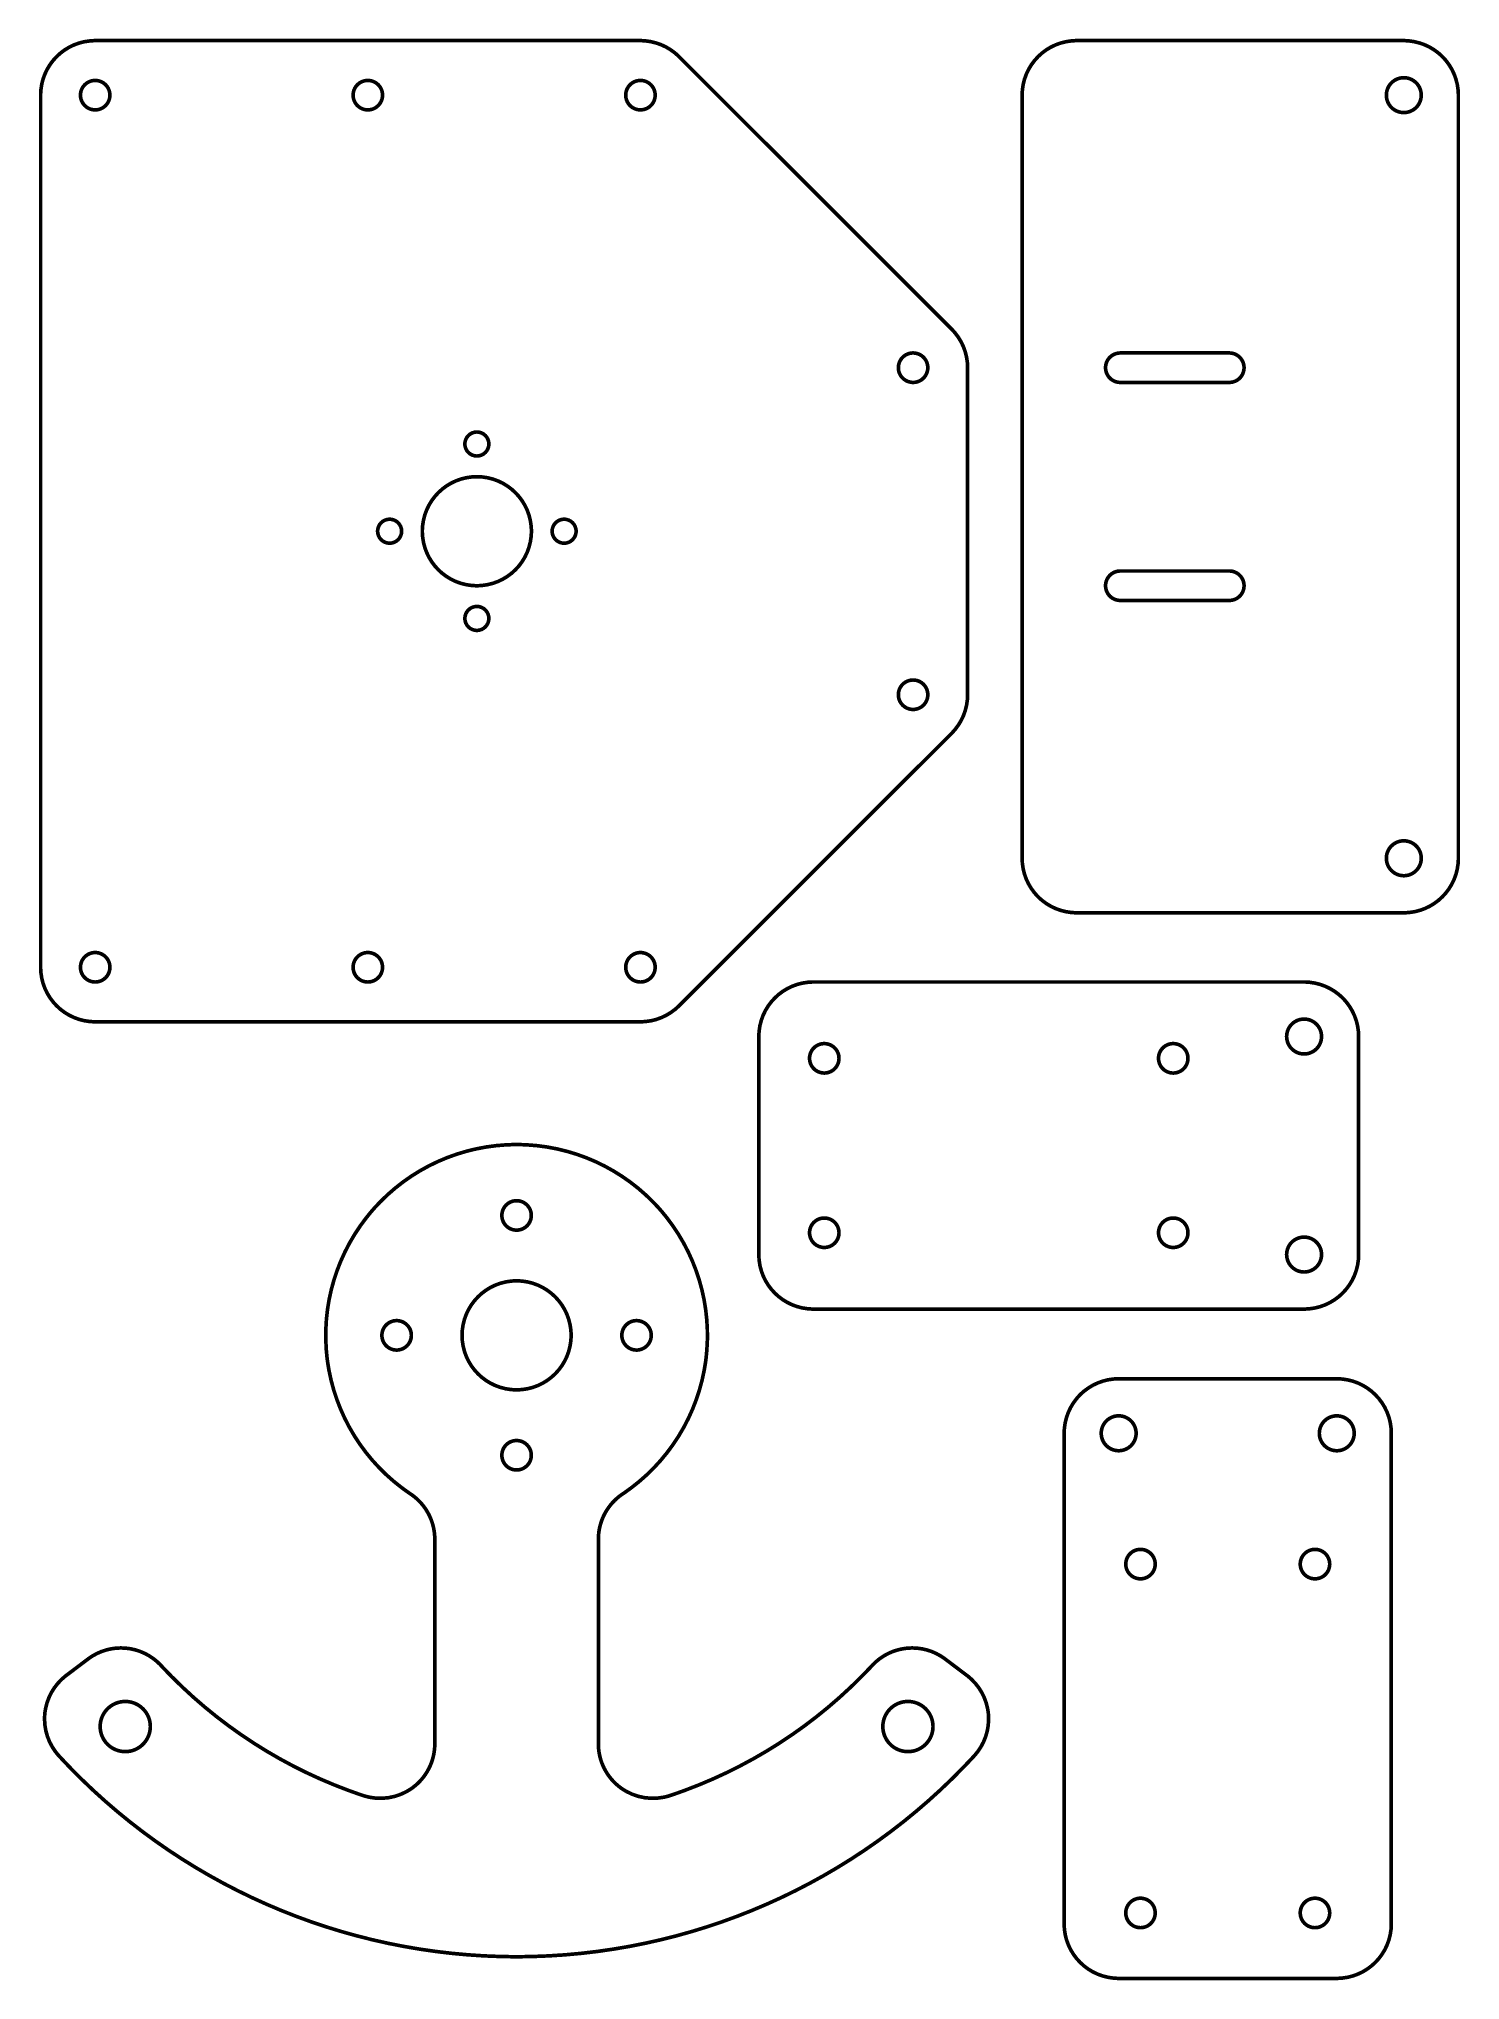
# Model space of a CAD drawing. Extents: x 0 to 130, y 0 to 178.
import ezdxf

# ---------------------------------------------------------------- set-up
doc = ezdxf.new("R2010")
doc.units = 0
doc.layers.get('0').update_dxf_attribs({"linetype": 'CONTINUOUS'})

msp = doc.modelspace()

# ---------------------------------------------------------------- linework, layer by layer
at = {"color": 0, "const_width": 0.33333}
for points in [[(55.1668, 87.9165), (55.2903, 87.9165), (55.661, 87.941), (56.1468, 88.0135), (56.621, 88.1326), (57.0801, 88.2971), (57.5211, 88.5056), (57.9407, 88.7567), (58.3356, 89.0489), (58.6149, 89.2936), (58.7024, 89.381), (83.7024, 114.381), (83.7897, 114.468), (84.0344, 114.748), (84.3267, 115.143), (84.5778, 115.562), (84.7862, 116.003), (84.9507, 116.462), (85.0697, 116.937), (85.1424, 117.422), (85.1668, 117.793), (85.1668, 117.917), (85.1668, 147.917), (85.1668, 148.04), (85.1424, 148.411), (85.0697, 148.897), (84.9507, 149.371), (84.7862, 149.831), (84.5778, 150.271), (84.3267, 150.69), (84.0344, 151.086), (83.7897, 151.365), (83.7024, 151.453), (58.7024, 176.453), (58.6149, 176.54), (58.3356, 176.785), (57.9407, 177.076), (57.5211, 177.328), (57.0801, 177.536), (56.621, 177.7), (56.1468, 177.819), (55.661, 177.892), (55.2903, 177.917), (55.1668, 177.917), (5.16667, 177.917), (5.03885, 177.917), (4.65543, 177.89), (4.15896, 177.815), (3.67979, 177.692), (3.22043, 177.524), (2.78336, 177.314), (2.3711, 177.063), (1.98617, 176.775), (1.63113, 176.453), (1.30843, 176.097), (1.02056, 175.712), (0.77013, 175.3), (0.55957, 174.862), (0.39144, 174.404), (0.26823, 173.925), (0.19244, 173.428), (0.16667, 173.044), (0.16667, 172.917), (0.16667, 92.9165), (0.16667, 92.7888), (0.19244, 92.4054), (0.26823, 91.9089), (0.39144, 91.4297), (0.55957, 90.9703), (0.77013, 90.5332), (1.02056, 90.121), (1.30843, 89.7361), (1.63113, 89.381), (1.98617, 89.0583), (2.3711, 88.7704), (2.78336, 88.52), (3.22043, 88.3094), (3.67979, 88.1414), (4.15896, 88.0181), (4.65543, 87.9424), (5.03885, 87.9165), (5.16667, 87.9165), (55.1668, 87.9165)], [(130.167, 102.917), (130.167, 102.789), (130.141, 102.405), (130.065, 101.909), (129.942, 101.43), (129.774, 100.97), (129.563, 100.533), (129.313, 100.121), (129.025, 99.7361), (128.702, 99.381), (128.347, 99.0583), (127.962, 98.7706), (127.55, 98.5201), (127.113, 98.3096), (126.654, 98.1414), (126.174, 98.0182), (125.678, 97.9424), (125.295, 97.9165), (125.167, 97.9165), (95.1668, 97.9165), (95.0432, 97.9165), (94.6726, 97.941), (94.1868, 98.0136), (93.7126, 98.1326), (93.2533, 98.2971), (92.8124, 98.5056), (92.3928, 98.7567), (91.9981, 99.0489), (91.7186, 99.2936), (91.6313, 99.381), (91.5439, 99.4685), (91.2992, 99.7478), (91.0068, 100.143), (90.7558, 100.562), (90.5474, 101.003), (90.3829, 101.462), (90.2638, 101.937), (90.1913, 102.422), (90.1668, 102.793), (90.1668, 102.917), (90.1668, 172.917), (90.1668, 173.044), (90.1925, 173.428), (90.2683, 173.925), (90.3915, 174.404), (90.5597, 174.862), (90.7703, 175.3), (91.0207, 175.712), (91.3085, 176.097), (91.6313, 176.453), (91.9864, 176.775), (92.3713, 177.063), (92.7835, 177.314), (93.2206, 177.524), (93.68, 177.692), (94.1592, 177.815), (94.6556, 177.89), (95.039, 177.917), (95.1668, 177.917), (125.167, 177.917), (125.29, 177.917), (125.661, 177.892), (126.147, 177.819), (126.621, 177.7), (127.08, 177.536), (127.521, 177.328), (127.941, 177.076), (128.336, 176.785), (128.615, 176.54), (128.702, 176.453), (128.79, 176.365), (129.034, 176.086), (129.327, 175.69), (129.578, 175.271), (129.786, 174.831), (129.951, 174.371), (130.07, 173.897), (130.142, 173.411), (130.167, 173.04), (130.167, 172.917), (130.167, 102.917)], [(125.167, 174.517), (125.208, 174.517), (125.33, 174.508), (125.489, 174.485), (125.643, 174.444), (125.79, 174.39), (125.929, 174.324), (126.061, 174.243), (126.185, 174.151), (126.298, 174.049), (126.402, 173.935), (126.494, 173.811), (126.574, 173.679), (126.641, 173.539), (126.695, 173.393), (126.734, 173.239), (126.759, 173.081), (126.767, 172.957), (126.767, 172.917), (126.767, 172.876), (126.759, 172.753), (126.734, 172.594), (126.695, 172.44), (126.641, 172.294), (126.574, 172.154), (126.494, 172.022), (126.402, 171.899), (126.298, 171.785), (126.185, 171.682), (126.061, 171.59), (125.929, 171.51), (125.79, 171.443), (125.643, 171.389), (125.489, 171.349), (125.33, 171.325), (125.208, 171.317), (125.167, 171.317), (125.126, 171.317), (125.003, 171.325), (124.844, 171.349), (124.691, 171.389), (124.544, 171.443), (124.404, 171.51), (124.272, 171.59), (124.149, 171.682), (124.035, 171.785), (123.932, 171.899), (123.84, 172.022), (123.76, 172.154), (123.693, 172.294), (123.639, 172.44), (123.599, 172.594), (123.575, 172.753), (123.567, 172.876), (123.567, 172.917), (123.567, 172.957), (123.575, 173.081), (123.599, 173.239), (123.639, 173.393), (123.693, 173.539), (123.76, 173.679), (123.84, 173.811), (123.932, 173.935), (124.035, 174.049), (124.149, 174.151), (124.272, 174.243), (124.404, 174.324), (124.544, 174.39), (124.691, 174.444), (124.844, 174.485), (125.003, 174.508), (125.126, 174.517), (125.167, 174.517)], [(5.16667, 171.567), (5.13211, 171.567), (5.0286, 171.574), (4.89458, 171.594), (4.76519, 171.628), (4.64117, 171.672), (4.52317, 171.729), (4.41183, 171.797), (4.30789, 171.875), (4.21203, 171.962), (4.12489, 172.058), (4.04719, 172.163), (3.9796, 172.274), (3.92275, 172.392), (3.87733, 172.515), (3.84407, 172.644), (3.82362, 172.779), (3.81668, 172.882), (3.81668, 172.917), (3.81668, 172.951), (3.82362, 173.054), (3.84407, 173.189), (3.87733, 173.318), (3.92275, 173.442), (3.9796, 173.56), (4.04719, 173.671), (4.12489, 173.775), (4.21203, 173.871), (4.30789, 173.958), (4.41183, 174.036), (4.52317, 174.104), (4.64117, 174.161), (4.76519, 174.206), (4.89458, 174.239), (5.0286, 174.26), (5.13211, 174.267), (5.16667, 174.267), (5.20117, 174.267), (5.30469, 174.26), (5.43869, 174.239), (5.56808, 174.206), (5.69211, 174.161), (5.81011, 174.104), (5.92144, 174.036), (6.02539, 173.958), (6.12125, 173.871), (6.20839, 173.775), (6.28608, 173.671), (6.35368, 173.56), (6.41054, 173.442), (6.45594, 173.318), (6.48921, 173.189), (6.50965, 173.054), (6.51665, 172.951), (6.51665, 172.917), (6.51665, 172.882), (6.50965, 172.779), (6.48921, 172.644), (6.45594, 172.515), (6.41054, 172.392), (6.35368, 172.274), (6.28608, 172.163), (6.20839, 172.058), (6.12125, 171.962), (6.02539, 171.875), (5.92144, 171.797), (5.81011, 171.729), (5.69211, 171.672), (5.56808, 171.628), (5.43869, 171.594), (5.30469, 171.574), (5.20117, 171.567), (5.16667, 171.567)], [(30.1667, 171.567), (30.1322, 171.567), (30.0286, 171.574), (29.8946, 171.594), (29.7653, 171.628), (29.6412, 171.672), (29.5232, 171.729), (29.4119, 171.797), (29.3079, 171.875), (29.2121, 171.962), (29.125, 172.058), (29.0472, 172.163), (28.9797, 172.274), (28.9228, 172.392), (28.8774, 172.515), (28.8442, 172.644), (28.8236, 172.779), (28.8167, 172.882), (28.8167, 172.917), (28.8167, 172.951), (28.8236, 173.054), (28.8442, 173.189), (28.8774, 173.318), (28.9228, 173.442), (28.9797, 173.56), (29.0472, 173.671), (29.125, 173.775), (29.2121, 173.871), (29.3079, 173.958), (29.4119, 174.036), (29.5232, 174.104), (29.6412, 174.161), (29.7653, 174.206), (29.8946, 174.239), (30.0286, 174.26), (30.1322, 174.267), (30.1667, 174.267), (30.2013, 174.267), (30.3047, 174.26), (30.4388, 174.239), (30.5682, 174.206), (30.6922, 174.161), (30.8101, 174.104), (30.9215, 174.036), (31.0254, 173.958), (31.1212, 173.871), (31.2083, 173.775), (31.2861, 173.671), (31.3537, 173.56), (31.4106, 173.442), (31.456, 173.318), (31.4893, 173.189), (31.5097, 173.054), (31.5167, 172.951), (31.5167, 172.917), (31.5167, 172.882), (31.5097, 172.779), (31.4893, 172.644), (31.456, 172.515), (31.4106, 172.392), (31.3537, 172.274), (31.2861, 172.163), (31.2083, 172.058), (31.1212, 171.962), (31.0254, 171.875), (30.9215, 171.797), (30.8101, 171.729), (30.6922, 171.672), (30.5682, 171.628), (30.4388, 171.594), (30.3047, 171.574), (30.2013, 171.567), (30.1667, 171.567)], [(55.1668, 171.567), (55.1322, 171.567), (55.0288, 171.574), (54.8947, 171.594), (54.7653, 171.628), (54.6412, 171.672), (54.5232, 171.729), (54.4119, 171.797), (54.3081, 171.875), (54.2121, 171.962), (54.125, 172.058), (54.0472, 172.163), (53.9797, 172.274), (53.9228, 172.392), (53.8774, 172.515), (53.8442, 172.644), (53.8236, 172.779), (53.8167, 172.882), (53.8167, 172.917), (53.8167, 172.951), (53.8236, 173.054), (53.8442, 173.189), (53.8774, 173.318), (53.9228, 173.442), (53.9797, 173.56), (54.0472, 173.671), (54.125, 173.775), (54.2121, 173.871), (54.3081, 173.958), (54.4119, 174.036), (54.5232, 174.104), (54.6412, 174.161), (54.7653, 174.206), (54.8947, 174.239), (55.0288, 174.26), (55.1322, 174.267), (55.1668, 174.267), (55.2013, 174.267), (55.3049, 174.26), (55.4388, 174.239), (55.5682, 174.206), (55.6922, 174.161), (55.8103, 174.104), (55.9215, 174.036), (56.0254, 173.958), (56.1213, 173.871), (56.2085, 173.775), (56.2863, 173.671), (56.3538, 173.56), (56.4107, 173.442), (56.4561, 173.318), (56.4893, 173.189), (56.5097, 173.054), (56.5168, 172.951), (56.5168, 172.917), (56.5168, 172.882), (56.5097, 172.779), (56.4893, 172.644), (56.4561, 172.515), (56.4107, 172.392), (56.3538, 172.274), (56.2863, 172.163), (56.2085, 172.058), (56.1213, 171.962), (56.0254, 171.875), (55.9215, 171.797), (55.8103, 171.729), (55.6922, 171.672), (55.5682, 171.628), (55.4388, 171.594), (55.3049, 171.574), (55.2013, 171.567), (55.1668, 171.567)], [(80.1668, 146.567), (80.1322, 146.567), (80.0287, 146.574), (79.8947, 146.594), (79.7653, 146.628), (79.6412, 146.672), (79.5233, 146.729), (79.4119, 146.797), (79.3081, 146.875), (79.2122, 146.962), (79.125, 147.058), (79.0474, 147.163), (78.9797, 147.274), (78.9229, 147.392), (78.8775, 147.515), (78.8442, 147.644), (78.8238, 147.779), (78.8168, 147.882), (78.8168, 147.917), (78.8168, 147.951), (78.8238, 148.054), (78.8442, 148.189), (78.8775, 148.318), (78.9229, 148.442), (78.9797, 148.56), (79.0474, 148.671), (79.125, 148.775), (79.2122, 148.871), (79.3081, 148.958), (79.4119, 149.036), (79.5233, 149.104), (79.6412, 149.161), (79.7653, 149.206), (79.8947, 149.239), (80.0287, 149.26), (80.1322, 149.267), (80.1668, 149.267), (80.2013, 149.267), (80.3049, 149.26), (80.4387, 149.239), (80.5682, 149.206), (80.6922, 149.161), (80.8103, 149.104), (80.9215, 149.036), (81.0256, 148.958), (81.1214, 148.871), (81.2085, 148.775), (81.2862, 148.671), (81.3539, 148.56), (81.4107, 148.442), (81.4561, 148.318), (81.4893, 148.189), (81.5099, 148.054), (81.5168, 147.951), (81.5168, 147.917), (81.5168, 147.882), (81.5099, 147.779), (81.4893, 147.644), (81.4561, 147.515), (81.4107, 147.392), (81.3539, 147.274), (81.2862, 147.163), (81.2085, 147.058), (81.1214, 146.962), (81.0256, 146.875), (80.9215, 146.797), (80.8103, 146.729), (80.6922, 146.672), (80.5682, 146.628), (80.4387, 146.594), (80.3049, 146.574), (80.2013, 146.567), (80.1668, 146.567)], [(99.1668, 149.267), (99.1322, 149.267), (99.0287, 149.26), (98.8947, 149.239), (98.7654, 149.206), (98.6414, 149.161), (98.5233, 149.104), (98.4119, 149.036), (98.3081, 148.958), (98.2122, 148.871), (98.125, 148.775), (98.0474, 148.671), (97.9797, 148.56), (97.9229, 148.442), (97.8775, 148.318), (97.8442, 148.189), (97.8238, 148.054), (97.8168, 147.951), (97.8168, 147.917), (97.8168, 147.882), (97.8238, 147.779), (97.8442, 147.644), (97.8775, 147.515), (97.9229, 147.392), (97.9797, 147.274), (98.0474, 147.163), (98.125, 147.058), (98.2122, 146.962), (98.3081, 146.875), (98.4119, 146.797), (98.5233, 146.729), (98.6414, 146.672), (98.7654, 146.628), (98.8947, 146.594), (99.0287, 146.574), (99.1322, 146.567), (99.1668, 146.567), (109.167, 146.567), (109.201, 146.567), (109.305, 146.574), (109.439, 146.594), (109.568, 146.628), (109.692, 146.672), (109.81, 146.729), (109.922, 146.797), (110.026, 146.875), (110.121, 146.962), (110.209, 147.058), (110.286, 147.163), (110.354, 147.274), (110.411, 147.392), (110.456, 147.515), (110.489, 147.644), (110.51, 147.779), (110.517, 147.882), (110.517, 147.917), (110.517, 147.951), (110.51, 148.054), (110.489, 148.189), (110.456, 148.318), (110.411, 148.442), (110.354, 148.56), (110.286, 148.671), (110.209, 148.775), (110.121, 148.871), (110.026, 148.958), (109.922, 149.036), (109.81, 149.104), (109.692, 149.161), (109.568, 149.206), (109.439, 149.239), (109.305, 149.26), (109.201, 149.267), (109.167, 149.267), (99.1668, 149.267)], [(40.1667, 139.817), (40.1113, 139.817), (39.945, 139.839), (39.7385, 139.903), (39.5517, 140.004), (39.3889, 140.139), (39.2546, 140.301), (39.1532, 140.489), (39.089, 140.694), (39.0667, 140.861), (39.0667, 140.917), (39.0667, 140.972), (39.089, 141.139), (39.1532, 141.344), (39.2546, 141.532), (39.3889, 141.694), (39.5517, 141.829), (39.7385, 141.931), (39.945, 141.994), (40.1113, 142.017), (40.1667, 142.017), (40.2221, 142.017), (40.3883, 141.994), (40.5949, 141.931), (40.7818, 141.829), (40.9444, 141.694), (41.0789, 141.532), (41.1803, 141.344), (41.2443, 141.139), (41.2667, 140.972), (41.2667, 140.917), (41.2667, 140.861), (41.2443, 140.694), (41.1803, 140.489), (41.0789, 140.301), (40.9444, 140.139), (40.7818, 140.004), (40.5949, 139.903), (40.3883, 139.839), (40.2221, 139.817), (40.1667, 139.817)], [(40.1667, 127.917), (40.0389, 127.917), (39.6556, 127.943), (39.159, 128.018), (38.6799, 128.141), (38.2204, 128.31), (37.7833, 128.52), (37.3711, 128.771), (36.9863, 129.058), (36.6311, 129.381), (36.3085, 129.736), (36.0206, 130.121), (35.7701, 130.533), (35.5596, 130.97), (35.3915, 131.43), (35.2683, 131.909), (35.1925, 132.405), (35.1667, 132.789), (35.1667, 132.917), (35.1667, 133.044), (35.1925, 133.428), (35.2683, 133.924), (35.3915, 134.403), (35.5596, 134.863), (35.7701, 135.3), (36.0206, 135.712), (36.3085, 136.097), (36.6311, 136.452), (36.9863, 136.775), (37.3711, 137.063), (37.7833, 137.313), (38.2204, 137.524), (38.6799, 137.692), (39.159, 137.815), (39.6556, 137.891), (40.0389, 137.917), (40.1667, 137.917), (40.2944, 137.917), (40.6779, 137.891), (41.1743, 137.815), (41.6535, 137.692), (42.1129, 137.524), (42.55, 137.313), (42.9622, 137.063), (43.3472, 136.775), (43.7022, 136.452), (44.025, 136.097), (44.3128, 135.712), (44.5632, 135.3), (44.7737, 134.863), (44.9419, 134.403), (45.0651, 133.924), (45.1408, 133.428), (45.1667, 133.044), (45.1667, 132.917), (45.1667, 132.789), (45.1408, 132.405), (45.0651, 131.909), (44.9419, 131.43), (44.7737, 130.97), (44.5632, 130.533), (44.3128, 130.121), (44.025, 129.736), (43.7022, 129.381), (43.3472, 129.058), (42.9622, 128.771), (42.55, 128.52), (42.1129, 128.31), (41.6535, 128.141), (41.1743, 128.018), (40.6779, 127.943), (40.2944, 127.917), (40.1667, 127.917)], [(32.1667, 131.817), (32.1113, 131.817), (31.945, 131.839), (31.7385, 131.903), (31.5517, 132.004), (31.3889, 132.139), (31.2546, 132.302), (31.1532, 132.488), (31.089, 132.695), (31.0667, 132.861), (31.0667, 132.917), (31.0667, 132.972), (31.089, 133.138), (31.1532, 133.345), (31.2546, 133.532), (31.3889, 133.694), (31.5517, 133.829), (31.7385, 133.93), (31.945, 133.994), (32.1113, 134.017), (32.1667, 134.017), (32.2221, 134.017), (32.3883, 133.994), (32.5949, 133.93), (32.7818, 133.829), (32.9444, 133.694), (33.0789, 133.532), (33.1803, 133.345), (33.2443, 133.138), (33.2667, 132.972), (33.2667, 132.917), (33.2667, 132.861), (33.2443, 132.695), (33.1803, 132.488), (33.0789, 132.302), (32.9444, 132.139), (32.7818, 132.004), (32.5949, 131.903), (32.3883, 131.839), (32.2221, 131.817), (32.1667, 131.817)], [(48.1667, 131.817), (48.1113, 131.817), (47.945, 131.839), (47.7386, 131.903), (47.5517, 132.004), (47.3889, 132.139), (47.2546, 132.302), (47.1532, 132.488), (47.089, 132.695), (47.0667, 132.861), (47.0667, 132.917), (47.0667, 132.972), (47.089, 133.138), (47.1532, 133.345), (47.2546, 133.532), (47.3889, 133.694), (47.5517, 133.829), (47.7386, 133.93), (47.945, 133.994), (48.1113, 134.017), (48.1667, 134.017), (48.2221, 134.017), (48.3883, 133.994), (48.5949, 133.93), (48.7818, 133.829), (48.9446, 133.694), (49.0789, 133.532), (49.1803, 133.345), (49.2444, 133.138), (49.2668, 132.972), (49.2668, 132.917), (49.2668, 132.861), (49.2444, 132.695), (49.1803, 132.488), (49.0789, 132.302), (48.9446, 132.139), (48.7818, 132.004), (48.5949, 131.903), (48.3883, 131.839), (48.2221, 131.817), (48.1667, 131.817)], [(109.167, 126.567), (109.201, 126.567), (109.305, 126.574), (109.439, 126.594), (109.568, 126.627), (109.692, 126.673), (109.81, 126.73), (109.922, 126.797), (110.026, 126.875), (110.121, 126.962), (110.209, 127.058), (110.286, 127.162), (110.354, 127.273), (110.411, 127.391), (110.456, 127.515), (110.489, 127.645), (110.51, 127.779), (110.517, 127.882), (110.517, 127.917), (110.517, 127.951), (110.51, 128.055), (110.489, 128.189), (110.456, 128.318), (110.411, 128.442), (110.354, 128.56), (110.286, 128.671), (110.209, 128.775), (110.121, 128.871), (110.026, 128.958), (109.922, 129.036), (109.81, 129.104), (109.692, 129.161), (109.568, 129.206), (109.439, 129.239), (109.305, 129.26), (109.201, 129.267), (109.167, 129.267), (99.1668, 129.267), (99.1322, 129.267), (99.0287, 129.26), (98.8947, 129.239), (98.7654, 129.206), (98.6414, 129.161), (98.5233, 129.104), (98.4119, 129.036), (98.3081, 128.958), (98.2122, 128.871), (98.125, 128.775), (98.0474, 128.671), (97.9797, 128.56), (97.9229, 128.442), (97.8775, 128.318), (97.8442, 128.189), (97.8238, 128.055), (97.8168, 127.951), (97.8168, 127.917), (97.8168, 127.882), (97.8238, 127.779), (97.8442, 127.645), (97.8775, 127.515), (97.9229, 127.391), (97.9797, 127.273), (98.0474, 127.162), (98.125, 127.058), (98.2122, 126.962), (98.3081, 126.875), (98.4119, 126.797), (98.5233, 126.73), (98.6414, 126.673), (98.7654, 126.627), (98.8947, 126.594), (99.0287, 126.574), (99.1322, 126.567), (99.1668, 126.567), (109.167, 126.567)], [(40.1667, 123.817), (40.1113, 123.817), (39.945, 123.839), (39.7385, 123.903), (39.5517, 124.004), (39.3889, 124.139), (39.2546, 124.302), (39.1532, 124.488), (39.089, 124.695), (39.0667, 124.861), (39.0667, 124.917), (39.0667, 124.972), (39.089, 125.138), (39.1532, 125.345), (39.2546, 125.532), (39.3889, 125.694), (39.5517, 125.829), (39.7385, 125.93), (39.945, 125.994), (40.1113, 126.017), (40.1667, 126.017), (40.2221, 126.017), (40.3883, 125.994), (40.5949, 125.93), (40.7818, 125.829), (40.9444, 125.694), (41.0789, 125.532), (41.1803, 125.345), (41.2443, 125.138), (41.2667, 124.972), (41.2667, 124.917), (41.2667, 124.861), (41.2443, 124.695), (41.1803, 124.488), (41.0789, 124.302), (40.9444, 124.139), (40.7818, 124.004), (40.5949, 123.903), (40.3883, 123.839), (40.2221, 123.817), (40.1667, 123.817)], [(80.1668, 116.567), (80.1322, 116.567), (80.0287, 116.574), (79.8947, 116.594), (79.7653, 116.627), (79.6412, 116.673), (79.5233, 116.73), (79.4119, 116.797), (79.3081, 116.875), (79.2122, 116.962), (79.125, 117.058), (79.0474, 117.162), (78.9797, 117.273), (78.9229, 117.391), (78.8775, 117.515), (78.8442, 117.645), (78.8238, 117.778), (78.8168, 117.882), (78.8168, 117.917), (78.8168, 117.951), (78.8238, 118.055), (78.8442, 118.189), (78.8775, 118.318), (78.9229, 118.442), (78.9797, 118.56), (79.0474, 118.671), (79.125, 118.775), (79.2122, 118.871), (79.3081, 118.958), (79.4119, 119.036), (79.5233, 119.104), (79.6412, 119.161), (79.7653, 119.206), (79.8947, 119.239), (80.0287, 119.26), (80.1322, 119.267), (80.1668, 119.267), (80.2013, 119.267), (80.3049, 119.26), (80.4387, 119.239), (80.5682, 119.206), (80.6922, 119.161), (80.8103, 119.104), (80.9215, 119.036), (81.0256, 118.958), (81.1214, 118.871), (81.2085, 118.775), (81.2862, 118.671), (81.3539, 118.56), (81.4107, 118.442), (81.4561, 118.318), (81.4893, 118.189), (81.5099, 118.055), (81.5168, 117.951), (81.5168, 117.917), (81.5168, 117.882), (81.5099, 117.778), (81.4893, 117.645), (81.4561, 117.515), (81.4107, 117.391), (81.3539, 117.273), (81.2862, 117.162), (81.2085, 117.058), (81.1214, 116.962), (81.0256, 116.875), (80.9215, 116.797), (80.8103, 116.73), (80.6922, 116.673), (80.5682, 116.627), (80.4387, 116.594), (80.3049, 116.574), (80.2013, 116.567), (80.1668, 116.567)], [(125.167, 104.517), (125.208, 104.517), (125.33, 104.508), (125.489, 104.484), (125.643, 104.445), (125.79, 104.391), (125.929, 104.323), (126.061, 104.243), (126.185, 104.151), (126.298, 104.048), (126.402, 103.934), (126.494, 103.811), (126.574, 103.679), (126.641, 103.539), (126.695, 103.392), (126.734, 103.239), (126.759, 103.08), (126.767, 102.957), (126.767, 102.917), (126.767, 102.876), (126.759, 102.753), (126.734, 102.594), (126.695, 102.441), (126.641, 102.294), (126.574, 102.154), (126.494, 102.022), (126.402, 101.899), (126.298, 101.785), (126.185, 101.682), (126.061, 101.59), (125.929, 101.51), (125.79, 101.442), (125.643, 101.388), (125.489, 101.349), (125.33, 101.325), (125.208, 101.317), (125.167, 101.317), (125.126, 101.317), (125.003, 101.325), (124.844, 101.349), (124.691, 101.388), (124.544, 101.442), (124.404, 101.51), (124.272, 101.59), (124.149, 101.682), (124.035, 101.785), (123.932, 101.899), (123.84, 102.022), (123.76, 102.154), (123.693, 102.294), (123.639, 102.441), (123.599, 102.594), (123.575, 102.753), (123.567, 102.876), (123.567, 102.917), (123.567, 102.957), (123.575, 103.08), (123.599, 103.239), (123.639, 103.392), (123.693, 103.539), (123.76, 103.679), (123.84, 103.811), (123.932, 103.934), (124.035, 104.048), (124.149, 104.151), (124.272, 104.243), (124.404, 104.323), (124.544, 104.391), (124.691, 104.445), (124.844, 104.484), (125.003, 104.508), (125.126, 104.517), (125.167, 104.517)], [(5.16667, 91.5665), (5.13211, 91.5665), (5.0286, 91.5735), (4.89458, 91.594), (4.76519, 91.6272), (4.64117, 91.6726), (4.52317, 91.7294), (4.41183, 91.7971), (4.30789, 91.8749), (4.21203, 91.9619), (4.12489, 92.0578), (4.04719, 92.1618), (3.9796, 92.2731), (3.92275, 92.3911), (3.87733, 92.5151), (3.84407, 92.6446), (3.82362, 92.7785), (3.81668, 92.8821), (3.81668, 92.9165), (3.81668, 92.9511), (3.82362, 93.0546), (3.84407, 93.1886), (3.87733, 93.3181), (3.92275, 93.4421), (3.9796, 93.56), (4.04719, 93.6714), (4.12489, 93.7753), (4.21203, 93.8711), (4.30789, 93.9583), (4.41183, 94.036), (4.52317, 94.1036), (4.64117, 94.1604), (4.76519, 94.2058), (4.89458, 94.2392), (5.0286, 94.2596), (5.13211, 94.2665), (5.16667, 94.2665), (5.20117, 94.2665), (5.30469, 94.2596), (5.43869, 94.2392), (5.56808, 94.2058), (5.69211, 94.1604), (5.81011, 94.1036), (5.92144, 94.036), (6.02539, 93.9583), (6.12125, 93.8711), (6.20839, 93.7753), (6.28608, 93.6714), (6.35368, 93.56), (6.41054, 93.4421), (6.45594, 93.3181), (6.48921, 93.1886), (6.50965, 93.0546), (6.51665, 92.9511), (6.51665, 92.9165), (6.51665, 92.8821), (6.50965, 92.7785), (6.48921, 92.6446), (6.45594, 92.5151), (6.41054, 92.3911), (6.35368, 92.2731), (6.28608, 92.1618), (6.20839, 92.0578), (6.12125, 91.9619), (6.02539, 91.8749), (5.92144, 91.7971), (5.81011, 91.7294), (5.69211, 91.6726), (5.56808, 91.6272), (5.43869, 91.594), (5.30469, 91.5735), (5.20117, 91.5665), (5.16667, 91.5665)], [(30.1667, 91.5665), (30.1322, 91.5665), (30.0286, 91.5735), (29.8946, 91.594), (29.7653, 91.6272), (29.6412, 91.6726), (29.5232, 91.7294), (29.4119, 91.7971), (29.3079, 91.8749), (29.2121, 91.9619), (29.125, 92.0578), (29.0472, 92.1618), (28.9797, 92.2731), (28.9228, 92.3911), (28.8774, 92.5151), (28.8442, 92.6446), (28.8236, 92.7785), (28.8167, 92.8821), (28.8167, 92.9165), (28.8167, 92.9511), (28.8236, 93.0546), (28.8442, 93.1886), (28.8774, 93.3181), (28.9228, 93.4421), (28.9797, 93.56), (29.0472, 93.6714), (29.125, 93.7753), (29.2121, 93.8711), (29.3079, 93.9583), (29.4119, 94.036), (29.5232, 94.1036), (29.6412, 94.1604), (29.7653, 94.2058), (29.8946, 94.2392), (30.0286, 94.2596), (30.1322, 94.2665), (30.1667, 94.2665), (30.2013, 94.2665), (30.3047, 94.2596), (30.4388, 94.2392), (30.5682, 94.2058), (30.6922, 94.1604), (30.8101, 94.1036), (30.9215, 94.036), (31.0254, 93.9583), (31.1212, 93.8711), (31.2083, 93.7753), (31.2861, 93.6714), (31.3537, 93.56), (31.4106, 93.4421), (31.456, 93.3181), (31.4893, 93.1886), (31.5097, 93.0546), (31.5167, 92.9511), (31.5167, 92.9165), (31.5167, 92.8821), (31.5097, 92.7785), (31.4893, 92.6446), (31.456, 92.5151), (31.4106, 92.3911), (31.3537, 92.2731), (31.2861, 92.1618), (31.2083, 92.0578), (31.1212, 91.9619), (31.0254, 91.8749), (30.9215, 91.7971), (30.8101, 91.7294), (30.6922, 91.6726), (30.5682, 91.6272), (30.4388, 91.594), (30.3047, 91.5735), (30.2013, 91.5665), (30.1667, 91.5665)], [(55.1668, 91.5665), (55.1322, 91.5665), (55.0288, 91.5735), (54.8947, 91.594), (54.7653, 91.6272), (54.6412, 91.6726), (54.5232, 91.7294), (54.4119, 91.7971), (54.3081, 91.8749), (54.2121, 91.9619), (54.125, 92.0578), (54.0472, 92.1618), (53.9797, 92.2731), (53.9228, 92.3911), (53.8774, 92.5151), (53.8442, 92.6446), (53.8236, 92.7785), (53.8167, 92.8821), (53.8167, 92.9165), (53.8167, 92.9511), (53.8236, 93.0546), (53.8442, 93.1886), (53.8774, 93.3181), (53.9228, 93.4421), (53.9797, 93.56), (54.0472, 93.6714), (54.125, 93.7753), (54.2121, 93.8711), (54.3081, 93.9583), (54.4119, 94.036), (54.5232, 94.1036), (54.6412, 94.1604), (54.7653, 94.2058), (54.8947, 94.2392), (55.0288, 94.2596), (55.1322, 94.2665), (55.1668, 94.2665), (55.2013, 94.2665), (55.3049, 94.2596), (55.4388, 94.2392), (55.5682, 94.2058), (55.6922, 94.1604), (55.8103, 94.1036), (55.9215, 94.036), (56.0254, 93.9583), (56.1213, 93.8711), (56.2085, 93.7753), (56.2863, 93.6714), (56.3538, 93.56), (56.4107, 93.4421), (56.4561, 93.3181), (56.4893, 93.1886), (56.5097, 93.0546), (56.5168, 92.9511), (56.5168, 92.9165), (56.5168, 92.8821), (56.5097, 92.7785), (56.4893, 92.6446), (56.4561, 92.5151), (56.4107, 92.3911), (56.3538, 92.2731), (56.2863, 92.1618), (56.2085, 92.0578), (56.1213, 91.9619), (56.0254, 91.8749), (55.9215, 91.7971), (55.8103, 91.7294), (55.6922, 91.6726), (55.5682, 91.6272), (55.4388, 91.594), (55.3049, 91.5735), (55.2013, 91.5665), (55.1668, 91.5665)], [(66.0232, 86.565), (66.0232, 86.6928), (66.0489, 87.0761), (66.1247, 87.5726), (66.2479, 88.0518), (66.4161, 88.5111), (66.6267, 88.9482), (66.8771, 89.3606), (67.1649, 89.7454), (67.4876, 90.1004), (67.8426, 90.4232), (68.2276, 90.7111), (68.6399, 90.9615), (69.0769, 91.1721), (69.5362, 91.3401), (70.0154, 91.4633), (70.5119, 91.5392), (70.8953, 91.565), (71.0232, 91.565), (116.023, 91.565), (116.147, 91.565), (116.517, 91.5406), (117.003, 91.4681), (117.477, 91.3489), (117.937, 91.1843), (118.378, 90.976), (118.797, 90.7249), (119.192, 90.4326), (119.471, 90.1879), (119.559, 90.1004), (119.646, 90.0132), (119.891, 89.7338), (120.183, 89.339), (120.434, 88.9194), (120.643, 88.4783), (120.807, 88.0192), (120.926, 87.545), (120.999, 87.0592), (121.023, 86.6885), (121.023, 86.565), (121.023, 66.5649), (121.023, 66.4371), (120.997, 66.0538), (120.922, 65.5572), (120.798, 65.0781), (120.63, 64.6187), (120.42, 64.1817), (120.169, 63.7693), (119.881, 63.3844), (119.559, 63.0294), (119.204, 62.7067), (118.819, 62.4189), (118.407, 62.1685), (117.969, 61.9578), (117.51, 61.7897), (117.031, 61.6665), (116.534, 61.5907), (116.151, 61.5649), (116.023, 61.5649), (71.0232, 61.5649), (70.8953, 61.5649), (70.5119, 61.5907), (70.0154, 61.6665), (69.5362, 61.7897), (69.0769, 61.9578), (68.6399, 62.1685), (68.2276, 62.4189), (67.8426, 62.7067), (67.4876, 63.0294), (67.1649, 63.3844), (66.8771, 63.7693), (66.6267, 64.1817), (66.4161, 64.6187), (66.2479, 65.0781), (66.1247, 65.5572), (66.0489, 66.0538), (66.0232, 66.4371), (66.0232, 66.5649), (66.0232, 86.565)], [(116.023, 88.165), (116.064, 88.165), (116.187, 88.1567), (116.346, 88.1325), (116.499, 88.0931), (116.646, 88.0392), (116.786, 87.9718), (116.918, 87.8917), (117.041, 87.7996), (117.155, 87.6964), (117.258, 87.5826), (117.35, 87.4596), (117.43, 87.3276), (117.498, 87.1878), (117.551, 87.0407), (117.591, 86.8874), (117.615, 86.7286), (117.623, 86.6058), (117.623, 86.565), (117.623, 86.524), (117.615, 86.4014), (117.591, 86.2425), (117.551, 86.0892), (117.498, 85.9422), (117.43, 85.8024), (117.35, 85.6704), (117.258, 85.5472), (117.155, 85.4335), (117.041, 85.3303), (116.918, 85.2382), (116.786, 85.1581), (116.646, 85.0907), (116.499, 85.0368), (116.346, 84.9975), (116.187, 84.9732), (116.064, 84.9649), (116.023, 84.9649), (115.982, 84.9649), (115.86, 84.9732), (115.701, 84.9975), (115.547, 85.0368), (115.4, 85.0907), (115.261, 85.1581), (115.129, 85.2382), (115.005, 85.3303), (114.892, 85.4335), (114.789, 85.5472), (114.696, 85.6704), (114.616, 85.8024), (114.549, 85.9422), (114.495, 86.0892), (114.456, 86.2425), (114.432, 86.4014), (114.423, 86.524), (114.423, 86.565), (114.423, 86.6058), (114.432, 86.7286), (114.456, 86.8874), (114.495, 87.0407), (114.549, 87.1878), (114.616, 87.3276), (114.696, 87.4596), (114.789, 87.5826), (114.892, 87.6964), (115.005, 87.7996), (115.129, 87.8917), (115.261, 87.9718), (115.4, 88.0392), (115.547, 88.0931), (115.701, 88.1325), (115.86, 88.1567), (115.982, 88.165), (116.023, 88.165)], [(72.0232, 85.915), (72.0576, 85.915), (72.1612, 85.9081), (72.2951, 85.8875), (72.4246, 85.8543), (72.5486, 85.8089), (72.6667, 85.7519), (72.7779, 85.6844), (72.8819, 85.6067), (72.9778, 85.5196), (73.0649, 85.4236), (73.1426, 85.3197), (73.2101, 85.2085), (73.2671, 85.0904), (73.3125, 84.9664), (73.3457, 84.8371), (73.3661, 84.7031), (73.3732, 84.5994), (73.3732, 84.565), (73.3732, 84.5304), (73.3661, 84.4269), (73.3457, 84.2929), (73.3125, 84.1635), (73.2671, 84.0394), (73.2101, 83.9214), (73.1426, 83.8101), (73.0649, 83.7063), (72.9778, 83.6104), (72.8819, 83.5232), (72.7779, 83.4454), (72.6667, 83.3779), (72.5486, 83.321), (72.4246, 83.2756), (72.2951, 83.2424), (72.1612, 83.2219), (72.0576, 83.2149), (72.0232, 83.2149), (71.9886, 83.2149), (71.8851, 83.2219), (71.7511, 83.2424), (71.6217, 83.2756), (71.4976, 83.321), (71.3797, 83.3779), (71.2683, 83.4454), (71.1644, 83.5232), (71.0685, 83.6104), (70.9814, 83.7063), (70.9037, 83.8101), (70.8361, 83.9214), (70.7793, 84.0394), (70.7339, 84.1635), (70.7006, 84.2929), (70.6801, 84.4269), (70.6732, 84.5304), (70.6732, 84.565), (70.6732, 84.5994), (70.6801, 84.7031), (70.7006, 84.8371), (70.7339, 84.9664), (70.7793, 85.0904), (70.8361, 85.2085), (70.9037, 85.3197), (70.9814, 85.4236), (71.0685, 85.5196), (71.1644, 85.6067), (71.2683, 85.6844), (71.3797, 85.7519), (71.4976, 85.8089), (71.6217, 85.8543), (71.7511, 85.8875), (71.8851, 85.9081), (71.9886, 85.915), (72.0232, 85.915)], [(104.023, 85.915), (104.058, 85.915), (104.161, 85.9081), (104.295, 85.8875), (104.425, 85.8543), (104.549, 85.8089), (104.667, 85.7519), (104.778, 85.6844), (104.882, 85.6067), (104.978, 85.5196), (105.065, 85.4236), (105.143, 85.3197), (105.21, 85.2085), (105.267, 85.0904), (105.313, 84.9664), (105.346, 84.8371), (105.366, 84.7031), (105.373, 84.5994), (105.373, 84.565), (105.373, 84.5304), (105.366, 84.4269), (105.346, 84.2929), (105.313, 84.1635), (105.267, 84.0394), (105.21, 83.9214), (105.143, 83.8101), (105.065, 83.7063), (104.978, 83.6104), (104.882, 83.5232), (104.778, 83.4454), (104.667, 83.3779), (104.549, 83.321), (104.425, 83.2756), (104.295, 83.2424), (104.161, 83.2219), (104.058, 83.2149), (104.023, 83.2149), (103.989, 83.2149), (103.885, 83.2219), (103.751, 83.2424), (103.622, 83.2756), (103.498, 83.321), (103.38, 83.3779), (103.268, 83.4454), (103.164, 83.5232), (103.069, 83.6104), (102.981, 83.7063), (102.904, 83.8101), (102.836, 83.9214), (102.779, 84.0394), (102.734, 84.1635), (102.701, 84.2929), (102.68, 84.4269), (102.673, 84.5304), (102.673, 84.565), (102.673, 84.5994), (102.68, 84.7031), (102.701, 84.8371), (102.734, 84.9664), (102.779, 85.0904), (102.836, 85.2085), (102.904, 85.3197), (102.981, 85.4236), (103.069, 85.5196), (103.164, 85.6067), (103.268, 85.6844), (103.38, 85.7519), (103.498, 85.8089), (103.622, 85.8543), (103.751, 85.8875), (103.885, 85.9081), (103.989, 85.915), (104.023, 85.915)], [(51.3086, 21.684), (51.3086, 21.6089), (51.3175, 21.3839), (51.3443, 21.0867), (51.3885, 20.7932), (51.4497, 20.5042), (51.5276, 20.2201), (51.6218, 19.9418), (51.7321, 19.67), (51.8579, 19.4053), (51.9992, 19.1485), (52.1553, 18.9), (52.3258, 18.661), (52.5108, 18.4317), (52.7096, 18.2131), (52.9218, 18.0056), (53.1472, 17.8101), (53.3247, 17.6712), (53.3856, 17.6274), (53.5067, 17.5401), (53.891, 17.3072), (54.4253, 17.0522), (54.9821, 16.8631), (55.5554, 16.7411), (56.1392, 16.6868), (56.7269, 16.7014), (57.3131, 16.7858), (57.7493, 16.8937), (57.8908, 16.941), (58.2225, 17.0515), (59.2101, 17.4042), (60.5119, 17.9078), (61.7954, 18.4511), (63.0596, 19.0335), (64.3039, 19.6547), (65.5272, 20.3139), (66.7289, 21.0107), (67.9079, 21.7444), (69.0635, 22.5146), (70.1947, 23.3207), (71.3007, 24.1621), (72.3807, 25.0382), (73.4338, 25.9486), (74.4592, 26.8926), (75.4558, 27.8697), (76.1853, 28.6233), (76.4231, 28.8794), (76.504, 28.9665), (76.7632, 29.2129), (77.1272, 29.5081), (77.5122, 29.7646), (77.9151, 29.9821), (78.3332, 30.1606), (78.7635, 30.2996), (79.2032, 30.399), (79.6493, 30.4586), (80.0989, 30.4779), (80.5492, 30.4568), (80.9971, 30.395), (81.44, 30.2924), (81.8747, 30.1485), (82.2985, 29.9632), (82.7085, 29.7361), (83.0067, 29.5389), (83.1017, 29.4672), (85.1061, 27.9528), (85.2108, 27.8736), (85.5083, 27.6143), (85.8699, 27.2387), (86.1889, 26.8299), (86.4631, 26.3911), (86.6906, 25.9265), (86.8692, 25.4396), (86.9969, 24.9342), (87.0599, 24.5446), (87.0717, 24.4139), (87.0835, 24.2832), (87.0915, 23.8886), (87.0565, 23.3685), (86.9682, 22.8574), (86.8278, 22.3594), (86.6368, 21.8788), (86.3964, 21.4192), (86.1081, 20.9849), (85.8619, 20.6762), (85.7732, 20.5796), (85.5206, 20.3049), (84.7483, 19.4936), (83.6983, 18.4376), (82.6236, 17.4118), (81.525, 16.4165), (80.4033, 15.4521), (79.259, 14.5187), (78.0928, 13.6168), (76.9054, 12.7467), (75.6975, 11.9085), (74.4697, 11.1027), (73.2228, 10.3295), (71.9574, 9.58925), (70.6742, 8.88222), (69.3738, 8.20865), (68.0569, 7.5689), (66.7243, 6.96326), (65.3767, 6.39204), (64.0144, 5.85553), (62.6386, 5.35394), (61.2496, 4.88769), (59.8482, 4.45708), (58.4351, 4.06228), (57.0111, 3.70372), (55.5765, 3.38163), (54.1324, 3.09631), (52.6792, 2.8481), (51.2176, 2.63721), (49.7485, 2.46403), (48.2722, 2.32883), (46.7897, 2.23188), (45.3017, 2.17344), (44.1818, 2.15392), (43.8086, 2.15392), (43.4353, 2.15392), (42.3154, 2.17344), (40.8274, 2.23188), (39.3449, 2.32883), (37.8688, 2.46403), (36.3996, 2.63721), (34.9381, 2.8481), (33.4847, 3.09631), (32.0406, 3.38163), (30.6061, 3.70372), (29.1819, 4.06228), (27.7689, 4.45708), (26.3675, 4.88769), (24.9785, 5.35394), (23.6026, 5.85553), (22.2404, 6.39204), (20.8928, 6.96326), (19.5601, 7.5689), (18.2433, 8.20865), (16.9429, 8.88222), (15.6597, 9.58925), (14.3943, 10.3295), (13.1473, 11.1027), (11.9196, 11.9085), (10.7117, 12.7467), (9.52431, 13.6168), (8.35807, 14.5187), (7.21376, 15.4521), (6.09201, 16.4165), (4.99343, 17.4118), (3.91878, 18.4376), (2.86876, 19.4936), (2.09651, 20.3049), (1.84397, 20.5796), (1.75515, 20.6762), (1.509, 20.9849), (1.2207, 21.4192), (0.98036, 21.8788), (0.78928, 22.3594), (0.64893, 22.8574), (0.56055, 23.3685), (0.52561, 23.8886), (0.53358, 24.2832), (0.54541, 24.4139), (0.55718, 24.5446), (0.62017, 24.9342), (0.74789, 25.4396), (0.92654, 25.9265), (1.15402, 26.3911), (1.42822, 26.8299), (1.74718, 27.2387), (2.10878, 27.6143), (2.40631, 27.8736), (2.51101, 27.9528), (4.51546, 29.4672), (4.61035, 29.5389), (4.90864, 29.7361), (5.31858, 29.9632), (5.7424, 30.1485), (6.17719, 30.2924), (6.62001, 30.395), (7.06799, 30.4568), (7.51824, 30.4779), (7.96789, 30.4586), (8.41396, 30.399), (8.85357, 30.2996), (9.2839, 30.1606), (9.70199, 29.9821), (10.1049, 29.7646), (10.4899, 29.5081), (10.8538, 29.2129), (11.1131, 28.9667), (11.1941, 28.8794), (11.4318, 28.6233), (12.1612, 27.8697), (13.1579, 26.8926), (14.1833, 25.9486), (15.2364, 25.0382), (16.3164, 24.1621), (17.4224, 23.3207), (18.5536, 22.5146), (19.7092, 21.7444), (20.8882, 21.0107), (22.0899, 20.3139), (23.3132, 19.6547), (24.5575, 19.0335), (25.8218, 18.4511), (27.1053, 17.9078), (28.4069, 17.4042), (29.3947, 17.0515), (29.7263, 16.941), (29.8679, 16.8937), (30.3042, 16.7858), (30.8901, 16.7014), (31.4779, 16.6868), (32.0617, 16.7411), (32.635, 16.8631), (33.1919, 17.0522), (33.7261, 17.3072), (34.1104, 17.5401), (34.2317, 17.6274), (34.2925, 17.6712), (34.4699, 17.8101), (34.6953, 18.0056), (34.9075, 18.2131), (35.1062, 18.4317), (35.2911, 18.661), (35.4618, 18.9), (35.6179, 19.1485), (35.7592, 19.4053), (35.885, 19.67), (35.9953, 19.9418), (36.0894, 20.2201), (36.1674, 20.5042), (36.2286, 20.7932), (36.2728, 21.0867), (36.2996, 21.3839), (36.3085, 21.6089), (36.3085, 21.684), (36.3085, 40.4457), (36.3085, 40.5236), (36.2989, 40.7575), (36.27, 41.0657), (36.2225, 41.37), (36.1565, 41.6693), (36.0728, 41.9631), (35.9715, 42.2504), (35.8532, 42.5306), (35.7181, 42.8028), (35.5668, 43.0663), (35.3996, 43.3203), (35.2171, 43.5642), (35.0193, 43.7969), (34.8071, 44.0181), (34.5804, 44.2267), (34.34, 44.4219), (34.1511, 44.5599), (34.0862, 44.6031), (33.8906, 44.7339), (33.3174, 45.1474), (32.5825, 45.7292), (31.8826, 46.3467), (31.2192, 46.9983), (30.5928, 47.6824), (30.0047, 48.3972), (29.456, 49.1412), (28.9476, 49.9126), (28.4807, 50.7097), (28.0561, 51.531), (27.675, 52.3744), (27.3385, 53.2389), (27.0474, 54.1221), (26.8031, 55.0228), (26.6063, 55.9393), (26.489, 56.6361), (26.4583, 56.8696), (26.4275, 57.1031), (26.3604, 57.8065), (26.3132, 58.7426), (26.3163, 59.676), (26.3686, 60.6044), (26.47, 61.5264), (26.6197, 62.4399), (26.8172, 63.3431), (27.0619, 64.2339), (27.3535, 65.1106), (27.691, 65.9713), (28.0739, 66.8139), (28.5018, 67.6368), (28.974, 68.4381), (29.4901, 69.2157), (30.0493, 69.9678), (30.496, 70.5156), (30.6512, 70.6925), (30.8065, 70.8696), (31.2912, 71.3839), (31.9639, 72.0365), (32.6675, 72.6497), (33.4003, 73.2225), (34.1603, 73.7542), (34.9457, 74.2439), (35.755, 74.6908), (36.5861, 75.0942), (37.4374, 75.4531), (38.3069, 75.7668), (39.1931, 76.0344), (40.0939, 76.2554), (41.0076, 76.4286), (41.9325, 76.5533), (42.8668, 76.6288), (43.5732, 76.654), (43.8086, 76.654), (44.044, 76.654), (44.7503, 76.6288), (45.6846, 76.5533), (46.6094, 76.4286), (47.5232, 76.2554), (48.424, 76.0344), (49.3101, 75.7668), (50.1797, 75.4531), (51.031, 75.0942), (51.8621, 74.6908), (52.6714, 74.2439), (53.4568, 73.7542), (54.2169, 73.2225), (54.9496, 72.6497), (55.6532, 72.0365), (56.3258, 71.3839), (56.8106, 70.8696), (56.9658, 70.6925), (57.1211, 70.5156), (57.5678, 69.9678), (58.1269, 69.2157), (58.6431, 68.4381), (59.1153, 67.6368), (59.5432, 66.8139), (59.9262, 65.9713), (60.2636, 65.1106), (60.555, 64.2339), (60.7999, 63.3431), (60.9974, 62.4399), (61.1471, 61.5264), (61.2485, 60.6044), (61.3008, 59.676), (61.3039, 58.7426), (61.2567, 57.8065), (61.1896, 57.1031), (61.1589, 56.8696), (61.1281, 56.6361), (61.0108, 55.9393), (60.814, 55.0228), (60.5697, 54.1221), (60.2786, 53.2389), (59.9421, 52.3744), (59.561, 51.531), (59.1364, 50.7097), (58.6694, 49.9126), (58.1611, 49.1412), (57.6124, 48.3972), (57.0243, 47.6824), (56.3979, 46.9983), (55.7344, 46.3467), (55.0346, 45.7292), (54.2997, 45.1474), (53.7265, 44.7339), (53.5308, 44.6031), (53.466, 44.5599), (53.2771, 44.4219), (53.0367, 44.2267), (52.8101, 44.0181), (52.5978, 43.7969), (52.4001, 43.5642), (52.2175, 43.3203), (52.0503, 43.0663), (51.899, 42.8028), (51.7639, 42.5306), (51.6456, 42.2504), (51.5443, 41.9631), (51.4606, 41.6693), (51.3946, 41.37), (51.3471, 41.0657), (51.3182, 40.7575), (51.3086, 40.5236), (51.3086, 40.4457), (51.3086, 21.684)], [(45.1586, 70.154), (45.1586, 70.1196), (45.1515, 70.016), (45.1311, 69.8819), (45.0979, 69.7526), (45.0525, 69.6286), (44.9956, 69.5106), (44.9281, 69.3993), (44.8503, 69.2953), (44.7632, 69.1994), (44.6672, 69.1124), (44.5633, 69.0346), (44.4521, 68.9671), (44.334, 68.9101), (44.21, 68.8647), (44.0806, 68.8315), (43.9467, 68.811), (43.8431, 68.804), (43.8086, 68.804), (43.774, 68.804), (43.6706, 68.811), (43.5365, 68.8315), (43.4071, 68.8647), (43.2831, 68.9101), (43.165, 68.9671), (43.0538, 69.0346), (42.9499, 69.1124), (42.8539, 69.1994), (42.7668, 69.2953), (42.689, 69.3993), (42.6215, 69.5106), (42.5646, 69.6286), (42.5192, 69.7526), (42.486, 69.8819), (42.4656, 70.016), (42.4586, 70.1196), (42.4586, 70.154), (42.4586, 70.1886), (42.4656, 70.2921), (42.486, 70.4261), (42.5192, 70.5556), (42.5646, 70.6796), (42.6215, 70.7975), (42.689, 70.9089), (42.7668, 71.0128), (42.8539, 71.1086), (42.9499, 71.1957), (43.0538, 71.2735), (43.165, 71.3411), (43.2831, 71.3979), (43.4071, 71.4433), (43.5365, 71.4767), (43.6706, 71.4971), (43.774, 71.504), (43.8086, 71.504), (43.8431, 71.504), (43.9467, 71.4971), (44.0806, 71.4767), (44.21, 71.4433), (44.334, 71.3979), (44.4521, 71.3411), (44.5633, 71.2735), (44.6672, 71.1957), (44.7632, 71.1086), (44.8503, 71.0128), (44.9281, 70.9089), (44.9956, 70.7975), (45.0525, 70.6796), (45.0979, 70.5556), (45.1311, 70.4261), (45.1515, 70.2921), (45.1586, 70.1886), (45.1586, 70.154)], [(72.0232, 69.9149), (72.0576, 69.9149), (72.1612, 69.9079), (72.2951, 69.8875), (72.4246, 69.8542), (72.5486, 69.8088), (72.6667, 69.7519), (72.7779, 69.6843), (72.8819, 69.6067), (72.9778, 69.5196), (73.0649, 69.4236), (73.1426, 69.3197), (73.2101, 69.2083), (73.2671, 69.0904), (73.3125, 68.9664), (73.3457, 68.8369), (73.3661, 68.7029), (73.3732, 68.5994), (73.3732, 68.5649), (73.3732, 68.5304), (73.3661, 68.4268), (73.3457, 68.2929), (73.3125, 68.1635), (73.2671, 68.0394), (73.2101, 67.9214), (73.1426, 67.8101), (73.0649, 67.7063), (72.9778, 67.6104), (72.8819, 67.5232), (72.7779, 67.4454), (72.6667, 67.3779), (72.5486, 67.321), (72.4246, 67.2756), (72.2951, 67.2424), (72.1612, 67.2219), (72.0576, 67.2149), (72.0232, 67.2149), (71.9886, 67.2149), (71.8851, 67.2219), (71.7511, 67.2424), (71.6217, 67.2756), (71.4976, 67.321), (71.3797, 67.3779), (71.2683, 67.4454), (71.1644, 67.5232), (71.0685, 67.6104), (70.9814, 67.7063), (70.9037, 67.8101), (70.8361, 67.9214), (70.7793, 68.0394), (70.7339, 68.1635), (70.7006, 68.2929), (70.6801, 68.4268), (70.6732, 68.5304), (70.6732, 68.5649), (70.6732, 68.5994), (70.6801, 68.7029), (70.7006, 68.8369), (70.7339, 68.9664), (70.7793, 69.0904), (70.8361, 69.2083), (70.9037, 69.3197), (70.9814, 69.4236), (71.0685, 69.5196), (71.1644, 69.6067), (71.2683, 69.6843), (71.3797, 69.7519), (71.4976, 69.8088), (71.6217, 69.8542), (71.7511, 69.8875), (71.8851, 69.9079), (71.9886, 69.9149), (72.0232, 69.9149)], [(104.023, 69.9149), (104.058, 69.9149), (104.161, 69.9079), (104.295, 69.8875), (104.425, 69.8542), (104.549, 69.8088), (104.667, 69.7519), (104.778, 69.6843), (104.882, 69.6067), (104.978, 69.5196), (105.065, 69.4236), (105.143, 69.3197), (105.21, 69.2083), (105.267, 69.0904), (105.313, 68.9664), (105.346, 68.8369), (105.366, 68.7029), (105.373, 68.5994), (105.373, 68.5649), (105.373, 68.5304), (105.366, 68.4268), (105.346, 68.2929), (105.313, 68.1635), (105.267, 68.0394), (105.21, 67.9214), (105.143, 67.8101), (105.065, 67.7063), (104.978, 67.6104), (104.882, 67.5232), (104.778, 67.4454), (104.667, 67.3779), (104.549, 67.321), (104.425, 67.2756), (104.295, 67.2424), (104.161, 67.2219), (104.058, 67.2149), (104.023, 67.2149), (103.989, 67.2149), (103.885, 67.2219), (103.751, 67.2424), (103.622, 67.2756), (103.498, 67.321), (103.38, 67.3779), (103.268, 67.4454), (103.164, 67.5232), (103.069, 67.6104), (102.981, 67.7063), (102.904, 67.8101), (102.836, 67.9214), (102.779, 68.0394), (102.734, 68.1635), (102.701, 68.2929), (102.68, 68.4268), (102.673, 68.5304), (102.673, 68.5649), (102.673, 68.5994), (102.68, 68.7029), (102.701, 68.8369), (102.734, 68.9664), (102.779, 69.0904), (102.836, 69.2083), (102.904, 69.3197), (102.981, 69.4236), (103.069, 69.5196), (103.164, 69.6067), (103.268, 69.6843), (103.38, 69.7519), (103.498, 69.8088), (103.622, 69.8542), (103.751, 69.8875), (103.885, 69.9079), (103.989, 69.9149), (104.023, 69.9149)], [(116.023, 68.1649), (116.064, 68.1649), (116.187, 68.1567), (116.346, 68.1324), (116.499, 68.0931), (116.646, 68.0392), (116.786, 67.9718), (116.918, 67.8917), (117.041, 67.7996), (117.155, 67.6962), (117.258, 67.5826), (117.35, 67.4594), (117.43, 67.3276), (117.498, 67.1878), (117.551, 67.0407), (117.591, 66.8874), (117.615, 66.7285), (117.623, 66.6058), (117.623, 66.5649), (117.623, 66.524), (117.615, 66.4013), (117.591, 66.2425), (117.551, 66.0892), (117.498, 65.9421), (117.43, 65.8024), (117.35, 65.6704), (117.258, 65.5472), (117.155, 65.4335), (117.041, 65.3303), (116.918, 65.2382), (116.786, 65.1581), (116.646, 65.0907), (116.499, 65.0368), (116.346, 64.9975), (116.187, 64.9732), (116.064, 64.9649), (116.023, 64.9649), (115.982, 64.9649), (115.86, 64.9732), (115.701, 64.9975), (115.547, 65.0368), (115.4, 65.0907), (115.261, 65.1581), (115.129, 65.2382), (115.005, 65.3303), (114.892, 65.4335), (114.789, 65.5472), (114.696, 65.6704), (114.616, 65.8024), (114.549, 65.9421), (114.495, 66.0892), (114.456, 66.2425), (114.432, 66.4013), (114.423, 66.524), (114.423, 66.5649), (114.423, 66.6058), (114.432, 66.7285), (114.456, 66.8874), (114.495, 67.0407), (114.549, 67.1878), (114.616, 67.3276), (114.696, 67.4594), (114.789, 67.5826), (114.892, 67.6962), (115.005, 67.7996), (115.129, 67.8917), (115.261, 67.9718), (115.4, 68.0392), (115.547, 68.0931), (115.701, 68.1324), (115.86, 68.1567), (115.982, 68.1649), (116.023, 68.1649)], [(48.8086, 59.154), (48.8086, 59.0263), (48.7828, 58.6428), (48.7069, 58.1464), (48.5838, 57.6672), (48.4157, 57.2078), (48.2051, 56.7707), (47.9546, 56.3585), (47.6668, 55.9735), (47.344, 55.6185), (46.989, 55.2958), (46.6042, 55.0079), (46.1918, 54.7575), (45.7547, 54.5469), (45.2954, 54.3788), (44.8163, 54.2556), (44.3197, 54.1799), (43.9364, 54.154), (43.8086, 54.154), (43.6808, 54.154), (43.2974, 54.1799), (42.8008, 54.2556), (42.3217, 54.3788), (41.8624, 54.5469), (41.4253, 54.7575), (41.0129, 55.0079), (40.6281, 55.2958), (40.2731, 55.6185), (39.9503, 55.9735), (39.6625, 56.3585), (39.4119, 56.7707), (39.2014, 57.2078), (39.0333, 57.6672), (38.9101, 58.1464), (38.8343, 58.6428), (38.8085, 59.0263), (38.8085, 59.154), (38.8085, 59.2818), (38.8343, 59.6651), (38.9101, 60.1617), (39.0333, 60.6408), (39.2014, 61.1003), (39.4119, 61.5374), (39.6625, 61.9496), (39.9503, 62.3344), (40.2731, 62.6896), (40.6281, 63.0122), (41.0129, 63.3001), (41.4253, 63.5506), (41.8624, 63.7611), (42.3217, 63.9293), (42.8008, 64.0525), (43.2974, 64.1282), (43.6808, 64.154), (43.8086, 64.154), (43.9364, 64.154), (44.3197, 64.1282), (44.8163, 64.0525), (45.2954, 63.9293), (45.7547, 63.7611), (46.1918, 63.5506), (46.6042, 63.3001), (46.989, 63.0122), (47.344, 62.6896), (47.6668, 62.3344), (47.9546, 61.9496), (48.2051, 61.5374), (48.4157, 61.1003), (48.5838, 60.6408), (48.7069, 60.1617), (48.7828, 59.6651), (48.8086, 59.2818), (48.8086, 59.154)], [(34.1586, 59.154), (34.1586, 59.1194), (34.1515, 59.016), (34.1311, 58.8819), (34.0979, 58.7525), (34.0525, 58.6285), (33.9956, 58.5106), (33.9281, 58.3992), (33.8503, 58.2953), (33.7632, 58.1994), (33.6672, 58.1124), (33.5633, 58.0346), (33.4521, 57.9669), (33.334, 57.9101), (33.21, 57.8647), (33.0806, 57.8314), (32.9465, 57.811), (32.8431, 57.804), (32.8085, 57.804), (32.774, 57.804), (32.6704, 57.811), (32.5365, 57.8314), (32.4071, 57.8647), (32.2831, 57.9101), (32.165, 57.9669), (32.0538, 58.0346), (31.9499, 58.1124), (31.8539, 58.1994), (31.7668, 58.2953), (31.689, 58.3992), (31.6215, 58.5106), (31.5646, 58.6285), (31.5192, 58.7525), (31.486, 58.8819), (31.4656, 59.016), (31.4586, 59.1194), (31.4586, 59.154), (31.4586, 59.1885), (31.4656, 59.2921), (31.486, 59.4261), (31.5192, 59.5554), (31.5646, 59.6794), (31.6215, 59.7975), (31.689, 59.9088), (31.7668, 60.0128), (31.8539, 60.1086), (31.9499, 60.1957), (32.0538, 60.2735), (32.165, 60.3411), (32.2831, 60.3979), (32.4071, 60.4433), (32.5365, 60.4767), (32.6704, 60.4971), (32.774, 60.504), (32.8085, 60.504), (32.8431, 60.504), (32.9465, 60.4971), (33.0806, 60.4767), (33.21, 60.4433), (33.334, 60.3979), (33.4521, 60.3411), (33.5633, 60.2735), (33.6672, 60.1957), (33.7632, 60.1086), (33.8503, 60.0128), (33.9281, 59.9088), (33.9956, 59.7975), (34.0525, 59.6794), (34.0979, 59.5554), (34.1311, 59.4261), (34.1515, 59.2921), (34.1586, 59.1885), (34.1586, 59.154)], [(56.1586, 59.154), (56.1586, 59.1194), (56.1515, 59.016), (56.1311, 58.8819), (56.0979, 58.7525), (56.0525, 58.6285), (55.9956, 58.5106), (55.9281, 58.3992), (55.8503, 58.2953), (55.7632, 58.1994), (55.6674, 58.1124), (55.5633, 58.0346), (55.4521, 57.9669), (55.334, 57.9101), (55.21, 57.8647), (55.0806, 57.8314), (54.9467, 57.811), (54.8431, 57.804), (54.8086, 57.804), (54.774, 57.804), (54.6706, 57.811), (54.5365, 57.8314), (54.4071, 57.8647), (54.2831, 57.9101), (54.1651, 57.9669), (54.0538, 58.0346), (53.9499, 58.1124), (53.8539, 58.1994), (53.7668, 58.2953), (53.6892, 58.3992), (53.6215, 58.5106), (53.5647, 58.6285), (53.5193, 58.7525), (53.486, 58.8819), (53.4656, 59.016), (53.4586, 59.1194), (53.4586, 59.154), (53.4586, 59.1885), (53.4656, 59.2921), (53.486, 59.4261), (53.5193, 59.5554), (53.5647, 59.6794), (53.6215, 59.7975), (53.6892, 59.9088), (53.7668, 60.0128), (53.8539, 60.1086), (53.9499, 60.1957), (54.0538, 60.2735), (54.1651, 60.3411), (54.2831, 60.3979), (54.4071, 60.4433), (54.5365, 60.4767), (54.6706, 60.4971), (54.774, 60.504), (54.8086, 60.504), (54.8431, 60.504), (54.9467, 60.4971), (55.0806, 60.4767), (55.21, 60.4433), (55.334, 60.3979), (55.4521, 60.3411), (55.5633, 60.2735), (55.6674, 60.1957), (55.7632, 60.1086), (55.8503, 60.0128), (55.9281, 59.9088), (55.9956, 59.7975), (56.0525, 59.6794), (56.0979, 59.5554), (56.1311, 59.4261), (56.1515, 59.2921), (56.1586, 59.1885), (56.1586, 59.154)], [(99.02, 0.16922), (98.8922, 0.16922), (98.5087, 0.19504), (98.0124, 0.27083), (97.5332, 0.39404), (97.0738, 0.56217), (96.6367, 0.77273), (96.2244, 1.02317), (95.8396, 1.31103), (95.4844, 1.63374), (95.1618, 1.98876), (94.8739, 2.37369), (94.6235, 2.78597), (94.4129, 3.22304), (94.2449, 3.6824), (94.1215, 4.16157), (94.0458, 4.65804), (94.02, 5.04144), (94.02, 5.16922), (94.02, 50.1693), (94.02, 50.2929), (94.0444, 50.6635), (94.1169, 51.1493), (94.2361, 51.6235), (94.4006, 52.0828), (94.609, 52.5237), (94.8601, 52.9433), (95.1524, 53.3381), (95.3971, 53.6175), (95.4844, 53.7049), (95.5718, 53.7922), (95.8513, 54.0369), (96.246, 54.3293), (96.6656, 54.5803), (97.1067, 54.7888), (97.5658, 54.9532), (98.04, 55.0724), (98.5258, 55.1449), (98.8964, 55.1693), (99.02, 55.1693), (119.02, 55.1693), (119.148, 55.1693), (119.531, 55.1436), (120.028, 55.0678), (120.507, 54.9446), (120.966, 54.7764), (121.403, 54.5658), (121.816, 54.3154), (122.201, 54.0275), (122.556, 53.7049), (122.878, 53.3499), (123.166, 52.9649), (123.417, 52.5526), (123.627, 52.1156), (123.795, 51.6563), (123.918, 51.1771), (123.994, 50.6806), (124.02, 50.2971), (124.02, 50.1693), (124.02, 5.16922), (124.02, 5.04144), (123.994, 4.65804), (123.918, 4.16157), (123.795, 3.6824), (123.627, 3.22304), (123.417, 2.78597), (123.166, 2.37369), (122.878, 1.98876), (122.556, 1.63374), (122.201, 1.31103), (121.816, 1.02317), (121.403, 0.77273), (120.966, 0.56217), (120.507, 0.39404), (120.028, 0.27083), (119.531, 0.19504), (119.148, 0.16922), (119.02, 0.16922), (99.02, 0.16922)], [(97.42, 50.1693), (97.42, 50.2103), (97.4283, 50.3329), (97.4525, 50.4918), (97.4919, 50.6451), (97.5457, 50.7922), (97.6131, 50.9319), (97.6932, 51.0639), (97.7854, 51.1871), (97.8886, 51.3007), (98.0022, 51.404), (98.1254, 51.4961), (98.2574, 51.5763), (98.3972, 51.6436), (98.5442, 51.6974), (98.6975, 51.7368), (98.8564, 51.7611), (98.9792, 51.7693), (99.02, 51.7693), (99.0608, 51.7693), (99.1836, 51.7611), (99.3425, 51.7368), (99.4958, 51.6974), (99.6428, 51.6436), (99.7826, 51.5763), (99.9146, 51.4961), (100.038, 51.404), (100.151, 51.3007), (100.255, 51.1871), (100.347, 51.0639), (100.427, 50.9319), (100.494, 50.7922), (100.548, 50.6451), (100.587, 50.4918), (100.612, 50.3329), (100.62, 50.2103), (100.62, 50.1693), (100.62, 50.1285), (100.612, 50.0057), (100.587, 49.8469), (100.548, 49.6935), (100.494, 49.5465), (100.427, 49.4067), (100.347, 49.2747), (100.255, 49.1515), (100.151, 49.0379), (100.038, 48.9347), (99.9146, 48.8425), (99.7826, 48.7624), (99.6428, 48.695), (99.4958, 48.6412), (99.3425, 48.6018), (99.1836, 48.5776), (99.0608, 48.5693), (99.02, 48.5693), (98.9792, 48.5693), (98.8564, 48.5776), (98.6975, 48.6018), (98.5442, 48.6412), (98.3972, 48.695), (98.2574, 48.7624), (98.1254, 48.8425), (98.0022, 48.9347), (97.8886, 49.0379), (97.7854, 49.1515), (97.6932, 49.2747), (97.6131, 49.4067), (97.5457, 49.5465), (97.4919, 49.6935), (97.4525, 49.8469), (97.4283, 50.0057), (97.42, 50.1285), (97.42, 50.1693)], [(117.42, 50.1693), (117.42, 50.2103), (117.428, 50.3329), (117.453, 50.4918), (117.492, 50.6451), (117.546, 50.7922), (117.613, 50.9319), (117.693, 51.0639), (117.785, 51.1871), (117.889, 51.3007), (118.002, 51.404), (118.126, 51.4961), (118.257, 51.5763), (118.397, 51.6436), (118.544, 51.6974), (118.698, 51.7368), (118.856, 51.7611), (118.979, 51.7693), (119.02, 51.7693), (119.061, 51.7693), (119.184, 51.7611), (119.343, 51.7368), (119.496, 51.6974), (119.643, 51.6436), (119.783, 51.5763), (119.915, 51.4961), (120.038, 51.404), (120.151, 51.3007), (120.255, 51.1871), (120.347, 51.0639), (120.427, 50.9319), (120.494, 50.7922), (120.548, 50.6451), (120.587, 50.4918), (120.612, 50.3329), (120.62, 50.2103), (120.62, 50.1693), (120.62, 50.1285), (120.612, 50.0057), (120.587, 49.8469), (120.548, 49.6935), (120.494, 49.5465), (120.427, 49.4067), (120.347, 49.2747), (120.255, 49.1515), (120.151, 49.0379), (120.038, 48.9347), (119.915, 48.8425), (119.783, 48.7624), (119.643, 48.695), (119.496, 48.6412), (119.343, 48.6018), (119.184, 48.5776), (119.061, 48.5693), (119.02, 48.5693), (118.979, 48.5693), (118.856, 48.5776), (118.698, 48.6018), (118.544, 48.6412), (118.397, 48.695), (118.257, 48.7624), (118.126, 48.8425), (118.002, 48.9347), (117.889, 49.0379), (117.785, 49.1515), (117.693, 49.2747), (117.613, 49.4067), (117.546, 49.5465), (117.492, 49.6935), (117.453, 49.8469), (117.428, 50.0057), (117.42, 50.1285), (117.42, 50.1693)], [(45.1586, 48.154), (45.1586, 48.1194), (45.1515, 48.016), (45.1311, 47.8819), (45.0979, 47.7525), (45.0525, 47.6285), (44.9956, 47.5106), (44.9281, 47.3992), (44.8503, 47.2953), (44.7632, 47.1994), (44.6672, 47.1124), (44.5633, 47.0346), (44.4521, 46.9669), (44.334, 46.9101), (44.21, 46.8647), (44.0806, 46.8314), (43.9467, 46.811), (43.8431, 46.804), (43.8086, 46.804), (43.774, 46.804), (43.6706, 46.811), (43.5365, 46.8314), (43.4071, 46.8647), (43.2831, 46.9101), (43.165, 46.9669), (43.0538, 47.0346), (42.9499, 47.1124), (42.8539, 47.1994), (42.7668, 47.2953), (42.689, 47.3992), (42.6215, 47.5106), (42.5646, 47.6285), (42.5192, 47.7525), (42.486, 47.8819), (42.4656, 48.016), (42.4586, 48.1194), (42.4586, 48.154), (42.4586, 48.1885), (42.4656, 48.2921), (42.486, 48.4261), (42.5192, 48.5554), (42.5646, 48.6794), (42.6215, 48.7975), (42.689, 48.9087), (42.7668, 49.0128), (42.8539, 49.1086), (42.9499, 49.1957), (43.0538, 49.2735), (43.165, 49.341), (43.2831, 49.3979), (43.4071, 49.4433), (43.5365, 49.4765), (43.6706, 49.4971), (43.774, 49.504), (43.8086, 49.504), (43.8431, 49.504), (43.9467, 49.4971), (44.0806, 49.4765), (44.21, 49.4433), (44.334, 49.3979), (44.4521, 49.341), (44.5633, 49.2735), (44.6672, 49.1957), (44.7632, 49.1086), (44.8503, 49.0128), (44.9281, 48.9087), (44.9956, 48.7975), (45.0525, 48.6794), (45.0979, 48.5554), (45.1311, 48.4261), (45.1515, 48.2921), (45.1586, 48.1885), (45.1586, 48.154)], [(99.67, 38.1693), (99.67, 38.2039), (99.6769, 38.3074), (99.6974, 38.4414), (99.7307, 38.5707), (99.7761, 38.6947), (99.8329, 38.8128), (99.9006, 38.9242), (99.9783, 39.0281), (100.065, 39.1239), (100.161, 39.2111), (100.265, 39.2888), (100.377, 39.3564), (100.495, 39.4132), (100.619, 39.4586), (100.748, 39.4919), (100.882, 39.5124), (100.986, 39.5193), (101.02, 39.5193), (101.055, 39.5193), (101.158, 39.5124), (101.292, 39.4919), (101.422, 39.4586), (101.546, 39.4132), (101.663, 39.3564), (101.775, 39.2888), (101.879, 39.2111), (101.975, 39.1239), (102.062, 39.0281), (102.139, 38.9242), (102.207, 38.8128), (102.264, 38.6947), (102.309, 38.5707), (102.343, 38.4414), (102.363, 38.3074), (102.37, 38.2039), (102.37, 38.1693), (102.37, 38.1347), (102.363, 38.0313), (102.343, 37.8972), (102.309, 37.7679), (102.264, 37.6439), (102.207, 37.5258), (102.139, 37.4144), (102.062, 37.3106), (101.975, 37.2147), (101.879, 37.1276), (101.775, 37.0499), (101.663, 36.9822), (101.546, 36.9254), (101.422, 36.88), (101.292, 36.8467), (101.158, 36.8263), (101.055, 36.8193), (101.02, 36.8193), (100.986, 36.8193), (100.882, 36.8263), (100.748, 36.8467), (100.619, 36.88), (100.495, 36.9254), (100.377, 36.9822), (100.265, 37.0499), (100.161, 37.1276), (100.065, 37.2147), (99.9783, 37.3106), (99.9006, 37.4144), (99.8329, 37.5258), (99.7761, 37.6439), (99.7307, 37.7679), (99.6974, 37.8972), (99.6769, 38.0313), (99.67, 38.1347), (99.67, 38.1693)], [(115.67, 38.1693), (115.67, 38.2039), (115.677, 38.3074), (115.697, 38.4414), (115.731, 38.5707), (115.776, 38.6947), (115.833, 38.8128), (115.901, 38.9242), (115.978, 39.0281), (116.065, 39.1239), (116.161, 39.2111), (116.265, 39.2888), (116.377, 39.3564), (116.495, 39.4132), (116.619, 39.4586), (116.748, 39.4919), (116.882, 39.5124), (116.986, 39.5193), (117.02, 39.5193), (117.055, 39.5193), (117.158, 39.5124), (117.292, 39.4919), (117.422, 39.4586), (117.546, 39.4132), (117.663, 39.3564), (117.775, 39.2888), (117.879, 39.2111), (117.975, 39.1239), (118.062, 39.0281), (118.139, 38.9242), (118.207, 38.8128), (118.264, 38.6947), (118.309, 38.5707), (118.343, 38.4414), (118.363, 38.3074), (118.37, 38.2039), (118.37, 38.1693), (118.37, 38.1347), (118.363, 38.0313), (118.343, 37.8972), (118.309, 37.7679), (118.264, 37.6439), (118.207, 37.5258), (118.139, 37.4144), (118.062, 37.3106), (117.975, 37.2147), (117.879, 37.1276), (117.775, 37.0499), (117.663, 36.9822), (117.546, 36.9254), (117.422, 36.88), (117.292, 36.8467), (117.158, 36.8263), (117.055, 36.8193), (117.02, 36.8193), (116.986, 36.8193), (116.882, 36.8263), (116.748, 36.8467), (116.619, 36.88), (116.495, 36.9254), (116.377, 36.9822), (116.265, 37.0499), (116.161, 37.1276), (116.065, 37.2147), (115.978, 37.3106), (115.901, 37.4144), (115.833, 37.5258), (115.776, 37.6439), (115.731, 37.7679), (115.697, 37.8972), (115.677, 38.0313), (115.67, 38.1347), (115.67, 38.1693)], [(10.2229, 23.2683), (10.2229, 23.2096), (10.211, 23.0332), (10.1761, 22.8049), (10.1195, 22.5843), (10.0421, 22.3731), (9.94526, 22.1719), (9.83003, 21.9824), (9.69764, 21.8053), (9.54915, 21.6419), (9.38585, 21.4935), (9.20876, 21.3611), (9.01915, 21.2458), (8.81808, 21.149), (8.60678, 21.0717), (8.38633, 21.015), (8.15799, 20.9801), (7.98161, 20.9682), (7.92285, 20.9682), (7.86404, 20.9682), (7.68767, 20.9801), (7.45931, 21.015), (7.23887, 21.0717), (7.02756, 21.149), (6.8265, 21.2458), (6.63688, 21.3611), (6.45979, 21.4935), (6.2965, 21.6419), (6.148, 21.8053), (6.01563, 21.9824), (5.90039, 22.1719), (5.80354, 22.3731), (5.72618, 22.5843), (5.66954, 22.8049), (5.63465, 23.0332), (5.62283, 23.2096), (5.62283, 23.2683), (5.62283, 23.3271), (5.63465, 23.5035), (5.66954, 23.7318), (5.72618, 23.9522), (5.80354, 24.1636), (5.90039, 24.3646), (6.01563, 24.5543), (6.148, 24.7313), (6.2965, 24.8946), (6.45979, 25.0431), (6.63688, 25.1754), (6.8265, 25.2907), (7.02756, 25.3875), (7.23887, 25.4649), (7.45931, 25.5215), (7.68767, 25.5564), (7.86404, 25.5682), (7.92285, 25.5682), (7.98161, 25.5682), (8.15799, 25.5564), (8.38633, 25.5215), (8.60678, 25.4649), (8.81808, 25.3875), (9.01915, 25.2907), (9.20876, 25.1754), (9.38585, 25.0431), (9.54915, 24.8946), (9.69764, 24.7313), (9.83003, 24.5543), (9.94526, 24.3646), (10.0421, 24.1636), (10.1195, 23.9522), (10.1761, 23.7318), (10.211, 23.5035), (10.2229, 23.3271), (10.2229, 23.2683)], [(81.9943, 23.2683), (81.9943, 23.2096), (81.9824, 23.0332), (81.9475, 22.8049), (81.8908, 22.5843), (81.8135, 22.3731), (81.7167, 22.1719), (81.6014, 21.9824), (81.469, 21.8053), (81.3207, 21.6419), (81.1572, 21.4935), (80.9803, 21.3611), (80.7906, 21.2458), (80.5896, 21.149), (80.3782, 21.0717), (80.1578, 21.015), (79.9294, 20.9801), (79.7531, 20.9682), (79.6943, 20.9682), (79.6354, 20.9682), (79.459, 20.9801), (79.2307, 21.015), (79.0103, 21.0717), (78.799, 21.149), (78.5979, 21.2458), (78.4083, 21.3611), (78.2312, 21.4935), (78.0679, 21.6419), (77.9194, 21.8053), (77.7871, 21.9824), (77.6719, 22.1719), (77.575, 22.3731), (77.4976, 22.5843), (77.441, 22.8049), (77.4061, 23.0332), (77.3943, 23.2096), (77.3943, 23.2683), (77.3943, 23.3271), (77.4061, 23.5035), (77.441, 23.7318), (77.4976, 23.9522), (77.575, 24.1636), (77.6719, 24.3646), (77.7871, 24.5543), (77.9194, 24.7313), (78.0679, 24.8946), (78.2312, 25.0431), (78.4083, 25.1754), (78.5979, 25.2907), (78.799, 25.3875), (79.0103, 25.4649), (79.2307, 25.5215), (79.459, 25.5564), (79.6354, 25.5682), (79.6943, 25.5682), (79.7531, 25.5682), (79.9294, 25.5564), (80.1578, 25.5215), (80.3782, 25.4649), (80.5896, 25.3875), (80.7906, 25.2907), (80.9803, 25.1754), (81.1572, 25.0431), (81.3207, 24.8946), (81.469, 24.7313), (81.6014, 24.5543), (81.7167, 24.3646), (81.8135, 24.1636), (81.8908, 23.9522), (81.9475, 23.7318), (81.9824, 23.5035), (81.9943, 23.3271), (81.9943, 23.2683)], [(99.67, 6.16922), (99.67, 6.20378), (99.6769, 6.30729), (99.6974, 6.44129), (99.7307, 6.57069), (99.7761, 6.69472), (99.8329, 6.81278), (99.9006, 6.92404), (99.9783, 7.028), (100.065, 7.12386), (100.161, 7.21099), (100.265, 7.28874), (100.377, 7.35633), (100.495, 7.41319), (100.619, 7.45861), (100.748, 7.49186), (100.882, 7.51232), (100.986, 7.51926), (101.02, 7.51926), (101.055, 7.51926), (101.158, 7.51232), (101.292, 7.49186), (101.422, 7.45861), (101.546, 7.41319), (101.663, 7.35633), (101.775, 7.28874), (101.879, 7.21099), (101.975, 7.12386), (102.062, 7.028), (102.139, 6.92404), (102.207, 6.81278), (102.264, 6.69472), (102.309, 6.57069), (102.343, 6.44129), (102.363, 6.30729), (102.37, 6.20378), (102.37, 6.16922), (102.37, 6.13471), (102.363, 6.03119), (102.343, 5.89719), (102.309, 5.76779), (102.264, 5.64378), (102.207, 5.52576), (102.139, 5.41444), (102.062, 5.31054), (101.975, 5.21468), (101.879, 5.12756), (101.775, 5.04981), (101.663, 4.98221), (101.546, 4.92535), (101.422, 4.87993), (101.292, 4.84668), (101.158, 4.82622), (101.055, 4.81922), (101.02, 4.81922), (100.986, 4.81922), (100.882, 4.82622), (100.748, 4.84668), (100.619, 4.87993), (100.495, 4.92535), (100.377, 4.98221), (100.265, 5.04981), (100.161, 5.12756), (100.065, 5.21468), (99.9783, 5.31054), (99.9006, 5.41444), (99.8329, 5.52576), (99.7761, 5.64378), (99.7307, 5.76779), (99.6974, 5.89719), (99.6769, 6.03119), (99.67, 6.13471), (99.67, 6.16922)], [(115.67, 6.16922), (115.67, 6.20378), (115.677, 6.30729), (115.697, 6.44129), (115.731, 6.57069), (115.776, 6.69472), (115.833, 6.81278), (115.901, 6.92404), (115.978, 7.028), (116.065, 7.12386), (116.161, 7.21099), (116.265, 7.28874), (116.377, 7.35633), (116.495, 7.41319), (116.619, 7.45861), (116.748, 7.49186), (116.882, 7.51232), (116.986, 7.51926), (117.02, 7.51926), (117.055, 7.51926), (117.158, 7.51232), (117.292, 7.49186), (117.422, 7.45861), (117.546, 7.41319), (117.663, 7.35633), (117.775, 7.28874), (117.879, 7.21099), (117.975, 7.12386), (118.062, 7.028), (118.139, 6.92404), (118.207, 6.81278), (118.264, 6.69472), (118.309, 6.57069), (118.343, 6.44129), (118.363, 6.30729), (118.37, 6.20378), (118.37, 6.16922), (118.37, 6.13471), (118.363, 6.03119), (118.343, 5.89719), (118.309, 5.76779), (118.264, 5.64378), (118.207, 5.52576), (118.139, 5.41444), (118.062, 5.31054), (117.975, 5.21468), (117.879, 5.12756), (117.775, 5.04981), (117.663, 4.98221), (117.546, 4.92535), (117.422, 4.87993), (117.292, 4.84668), (117.158, 4.82622), (117.055, 4.81922), (117.02, 4.81922), (116.986, 4.81922), (116.882, 4.82622), (116.748, 4.84668), (116.619, 4.87993), (116.495, 4.92535), (116.377, 4.98221), (116.265, 5.04981), (116.161, 5.12756), (116.065, 5.21468), (115.978, 5.31054), (115.901, 5.41444), (115.833, 5.52576), (115.776, 5.64378), (115.731, 5.76779), (115.697, 5.89719), (115.677, 6.03119), (115.67, 6.13471), (115.67, 6.16922)]]:
    msp.add_lwpolyline(points, close=True, dxfattribs=at)
at = {"color": 0}
for points in [[(55.1668, 87.9165), (55.2903, 87.9165), (55.661, 87.941), (56.1468, 88.0135), (56.621, 88.1326), (57.0801, 88.2971), (57.5211, 88.5056), (57.9407, 88.7567), (58.3356, 89.0489), (58.6149, 89.2936), (58.7024, 89.381), (83.7024, 114.381), (83.7897, 114.468), (84.0344, 114.748), (84.3267, 115.143), (84.5778, 115.562), (84.7862, 116.003), (84.9507, 116.462), (85.0697, 116.937), (85.1424, 117.422), (85.1668, 117.793), (85.1668, 117.917), (85.1668, 147.917), (85.1668, 148.04), (85.1424, 148.411), (85.0697, 148.897), (84.9507, 149.371), (84.7862, 149.831), (84.5778, 150.271), (84.3267, 150.69), (84.0344, 151.086), (83.7897, 151.365), (83.7024, 151.453), (58.7024, 176.453), (58.6149, 176.54), (58.3356, 176.785), (57.9407, 177.076), (57.5211, 177.328), (57.0801, 177.536), (56.621, 177.7), (56.1468, 177.819), (55.661, 177.892), (55.2903, 177.917), (55.1668, 177.917), (5.16667, 177.917), (5.03885, 177.917), (4.65543, 177.89), (4.15896, 177.815), (3.67979, 177.692), (3.22043, 177.524), (2.78336, 177.314), (2.3711, 177.063), (1.98617, 176.775), (1.63113, 176.453), (1.30843, 176.097), (1.02056, 175.712), (0.77013, 175.3), (0.55957, 174.862), (0.39144, 174.404), (0.26823, 173.925), (0.19244, 173.428), (0.16667, 173.044), (0.16667, 172.917), (0.16667, 92.9165), (0.16667, 92.7888), (0.19244, 92.4054), (0.26823, 91.9089), (0.39144, 91.4297), (0.55957, 90.9703), (0.77013, 90.5332), (1.02056, 90.121), (1.30843, 89.7361), (1.63113, 89.381), (1.98617, 89.0583), (2.3711, 88.7704), (2.78336, 88.52), (3.22043, 88.3094), (3.67979, 88.1414), (4.15896, 88.0181), (4.65543, 87.9424), (5.03885, 87.9165), (5.16667, 87.9165), (55.1668, 87.9165)], [(130.167, 102.917), (130.167, 102.789), (130.141, 102.405), (130.065, 101.909), (129.942, 101.43), (129.774, 100.97), (129.563, 100.533), (129.313, 100.121), (129.025, 99.7361), (128.702, 99.381), (128.347, 99.0583), (127.962, 98.7706), (127.55, 98.5201), (127.113, 98.3096), (126.654, 98.1414), (126.174, 98.0182), (125.678, 97.9424), (125.295, 97.9165), (125.167, 97.9165), (95.1668, 97.9165), (95.0432, 97.9165), (94.6726, 97.941), (94.1868, 98.0136), (93.7126, 98.1326), (93.2533, 98.2971), (92.8124, 98.5056), (92.3928, 98.7567), (91.9981, 99.0489), (91.7186, 99.2936), (91.6313, 99.381), (91.5439, 99.4685), (91.2992, 99.7478), (91.0068, 100.143), (90.7558, 100.562), (90.5474, 101.003), (90.3829, 101.462), (90.2638, 101.937), (90.1913, 102.422), (90.1668, 102.793), (90.1668, 102.917), (90.1668, 172.917), (90.1668, 173.044), (90.1925, 173.428), (90.2683, 173.925), (90.3915, 174.404), (90.5597, 174.862), (90.7703, 175.3), (91.0207, 175.712), (91.3085, 176.097), (91.6313, 176.453), (91.9864, 176.775), (92.3713, 177.063), (92.7835, 177.314), (93.2206, 177.524), (93.68, 177.692), (94.1592, 177.815), (94.6556, 177.89), (95.039, 177.917), (95.1668, 177.917), (125.167, 177.917), (125.29, 177.917), (125.661, 177.892), (126.147, 177.819), (126.621, 177.7), (127.08, 177.536), (127.521, 177.328), (127.941, 177.076), (128.336, 176.785), (128.615, 176.54), (128.702, 176.453), (128.79, 176.365), (129.034, 176.086), (129.327, 175.69), (129.578, 175.271), (129.786, 174.831), (129.951, 174.371), (130.07, 173.897), (130.142, 173.411), (130.167, 173.04), (130.167, 172.917), (130.167, 102.917)], [(5.16667, 171.567), (5.13211, 171.567), (5.0286, 171.574), (4.89458, 171.594), (4.76519, 171.628), (4.64117, 171.672), (4.52317, 171.729), (4.41183, 171.797), (4.30789, 171.875), (4.21203, 171.962), (4.12489, 172.058), (4.04719, 172.163), (3.9796, 172.274), (3.92275, 172.392), (3.87733, 172.515), (3.84407, 172.644), (3.82362, 172.779), (3.81668, 172.882), (3.81668, 172.917), (3.81668, 172.951), (3.82362, 173.054), (3.84407, 173.189), (3.87733, 173.318), (3.92275, 173.442), (3.9796, 173.56), (4.04719, 173.671), (4.12489, 173.775), (4.21203, 173.871), (4.30789, 173.958), (4.41183, 174.036), (4.52317, 174.104), (4.64117, 174.161), (4.76519, 174.206), (4.89458, 174.239), (5.0286, 174.26), (5.13211, 174.267), (5.16667, 174.267), (5.20117, 174.267), (5.30469, 174.26), (5.43869, 174.239), (5.56808, 174.206), (5.69211, 174.161), (5.81011, 174.104), (5.92144, 174.036), (6.02539, 173.958), (6.12125, 173.871), (6.20839, 173.775), (6.28608, 173.671), (6.35368, 173.56), (6.41054, 173.442), (6.45594, 173.318), (6.48921, 173.189), (6.50965, 173.054), (6.51665, 172.951), (6.51665, 172.917), (6.51665, 172.882), (6.50965, 172.779), (6.48921, 172.644), (6.45594, 172.515), (6.41054, 172.392), (6.35368, 172.274), (6.28608, 172.163), (6.20839, 172.058), (6.12125, 171.962), (6.02539, 171.875), (5.92144, 171.797), (5.81011, 171.729), (5.69211, 171.672), (5.56808, 171.628), (5.43869, 171.594), (5.30469, 171.574), (5.20117, 171.567), (5.16667, 171.567)], [(30.1667, 171.567), (30.1322, 171.567), (30.0286, 171.574), (29.8946, 171.594), (29.7653, 171.628), (29.6412, 171.672), (29.5232, 171.729), (29.4119, 171.797), (29.3079, 171.875), (29.2121, 171.962), (29.125, 172.058), (29.0472, 172.163), (28.9797, 172.274), (28.9228, 172.392), (28.8774, 172.515), (28.8442, 172.644), (28.8236, 172.779), (28.8167, 172.882), (28.8167, 172.917), (28.8167, 172.951), (28.8236, 173.054), (28.8442, 173.189), (28.8774, 173.318), (28.9228, 173.442), (28.9797, 173.56), (29.0472, 173.671), (29.125, 173.775), (29.2121, 173.871), (29.3079, 173.958), (29.4119, 174.036), (29.5232, 174.104), (29.6412, 174.161), (29.7653, 174.206), (29.8946, 174.239), (30.0286, 174.26), (30.1322, 174.267), (30.1667, 174.267), (30.2013, 174.267), (30.3047, 174.26), (30.4388, 174.239), (30.5682, 174.206), (30.6922, 174.161), (30.8101, 174.104), (30.9215, 174.036), (31.0254, 173.958), (31.1212, 173.871), (31.2083, 173.775), (31.2861, 173.671), (31.3537, 173.56), (31.4106, 173.442), (31.456, 173.318), (31.4893, 173.189), (31.5097, 173.054), (31.5167, 172.951), (31.5167, 172.917), (31.5167, 172.882), (31.5097, 172.779), (31.4893, 172.644), (31.456, 172.515), (31.4106, 172.392), (31.3537, 172.274), (31.2861, 172.163), (31.2083, 172.058), (31.1212, 171.962), (31.0254, 171.875), (30.9215, 171.797), (30.8101, 171.729), (30.6922, 171.672), (30.5682, 171.628), (30.4388, 171.594), (30.3047, 171.574), (30.2013, 171.567), (30.1667, 171.567)], [(55.1668, 171.567), (55.1322, 171.567), (55.0288, 171.574), (54.8947, 171.594), (54.7653, 171.628), (54.6412, 171.672), (54.5232, 171.729), (54.4119, 171.797), (54.3081, 171.875), (54.2121, 171.962), (54.125, 172.058), (54.0472, 172.163), (53.9797, 172.274), (53.9228, 172.392), (53.8774, 172.515), (53.8442, 172.644), (53.8236, 172.779), (53.8167, 172.882), (53.8167, 172.917), (53.8167, 172.951), (53.8236, 173.054), (53.8442, 173.189), (53.8774, 173.318), (53.9228, 173.442), (53.9797, 173.56), (54.0472, 173.671), (54.125, 173.775), (54.2121, 173.871), (54.3081, 173.958), (54.4119, 174.036), (54.5232, 174.104), (54.6412, 174.161), (54.7653, 174.206), (54.8947, 174.239), (55.0288, 174.26), (55.1322, 174.267), (55.1668, 174.267), (55.2013, 174.267), (55.3049, 174.26), (55.4388, 174.239), (55.5682, 174.206), (55.6922, 174.161), (55.8103, 174.104), (55.9215, 174.036), (56.0254, 173.958), (56.1213, 173.871), (56.2085, 173.775), (56.2863, 173.671), (56.3538, 173.56), (56.4107, 173.442), (56.4561, 173.318), (56.4893, 173.189), (56.5097, 173.054), (56.5168, 172.951), (56.5168, 172.917), (56.5168, 172.882), (56.5097, 172.779), (56.4893, 172.644), (56.4561, 172.515), (56.4107, 172.392), (56.3538, 172.274), (56.2863, 172.163), (56.2085, 172.058), (56.1213, 171.962), (56.0254, 171.875), (55.9215, 171.797), (55.8103, 171.729), (55.6922, 171.672), (55.5682, 171.628), (55.4388, 171.594), (55.3049, 171.574), (55.2013, 171.567), (55.1668, 171.567)], [(125.167, 174.517), (125.208, 174.517), (125.33, 174.508), (125.489, 174.485), (125.643, 174.444), (125.79, 174.39), (125.929, 174.324), (126.061, 174.243), (126.185, 174.151), (126.298, 174.049), (126.402, 173.935), (126.494, 173.811), (126.574, 173.679), (126.641, 173.539), (126.695, 173.393), (126.734, 173.239), (126.759, 173.081), (126.767, 172.957), (126.767, 172.917), (126.767, 172.876), (126.759, 172.753), (126.734, 172.594), (126.695, 172.44), (126.641, 172.294), (126.574, 172.154), (126.494, 172.022), (126.402, 171.899), (126.298, 171.785), (126.185, 171.682), (126.061, 171.59), (125.929, 171.51), (125.79, 171.443), (125.643, 171.389), (125.489, 171.349), (125.33, 171.325), (125.208, 171.317), (125.167, 171.317), (125.126, 171.317), (125.003, 171.325), (124.844, 171.349), (124.691, 171.389), (124.544, 171.443), (124.404, 171.51), (124.272, 171.59), (124.149, 171.682), (124.035, 171.785), (123.932, 171.899), (123.84, 172.022), (123.76, 172.154), (123.693, 172.294), (123.639, 172.44), (123.599, 172.594), (123.575, 172.753), (123.567, 172.876), (123.567, 172.917), (123.567, 172.957), (123.575, 173.081), (123.599, 173.239), (123.639, 173.393), (123.693, 173.539), (123.76, 173.679), (123.84, 173.811), (123.932, 173.935), (124.035, 174.049), (124.149, 174.151), (124.272, 174.243), (124.404, 174.324), (124.544, 174.39), (124.691, 174.444), (124.844, 174.485), (125.003, 174.508), (125.126, 174.517), (125.167, 174.517)], [(80.1668, 146.567), (80.1322, 146.567), (80.0287, 146.574), (79.8947, 146.594), (79.7653, 146.628), (79.6412, 146.672), (79.5233, 146.729), (79.4119, 146.797), (79.3081, 146.875), (79.2122, 146.962), (79.125, 147.058), (79.0474, 147.163), (78.9797, 147.274), (78.9229, 147.392), (78.8775, 147.515), (78.8442, 147.644), (78.8238, 147.779), (78.8168, 147.882), (78.8168, 147.917), (78.8168, 147.951), (78.8238, 148.054), (78.8442, 148.189), (78.8775, 148.318), (78.9229, 148.442), (78.9797, 148.56), (79.0474, 148.671), (79.125, 148.775), (79.2122, 148.871), (79.3081, 148.958), (79.4119, 149.036), (79.5233, 149.104), (79.6412, 149.161), (79.7653, 149.206), (79.8947, 149.239), (80.0287, 149.26), (80.1322, 149.267), (80.1668, 149.267), (80.2013, 149.267), (80.3049, 149.26), (80.4387, 149.239), (80.5682, 149.206), (80.6922, 149.161), (80.8103, 149.104), (80.9215, 149.036), (81.0256, 148.958), (81.1214, 148.871), (81.2085, 148.775), (81.2862, 148.671), (81.3539, 148.56), (81.4107, 148.442), (81.4561, 148.318), (81.4893, 148.189), (81.5099, 148.054), (81.5168, 147.951), (81.5168, 147.917), (81.5168, 147.882), (81.5099, 147.779), (81.4893, 147.644), (81.4561, 147.515), (81.4107, 147.392), (81.3539, 147.274), (81.2862, 147.163), (81.2085, 147.058), (81.1214, 146.962), (81.0256, 146.875), (80.9215, 146.797), (80.8103, 146.729), (80.6922, 146.672), (80.5682, 146.628), (80.4387, 146.594), (80.3049, 146.574), (80.2013, 146.567), (80.1668, 146.567)], [(99.1668, 149.267), (99.1322, 149.267), (99.0287, 149.26), (98.8947, 149.239), (98.7654, 149.206), (98.6414, 149.161), (98.5233, 149.104), (98.4119, 149.036), (98.3081, 148.958), (98.2122, 148.871), (98.125, 148.775), (98.0474, 148.671), (97.9797, 148.56), (97.9229, 148.442), (97.8775, 148.318), (97.8442, 148.189), (97.8238, 148.054), (97.8168, 147.951), (97.8168, 147.917), (97.8168, 147.882), (97.8238, 147.779), (97.8442, 147.644), (97.8775, 147.515), (97.9229, 147.392), (97.9797, 147.274), (98.0474, 147.163), (98.125, 147.058), (98.2122, 146.962), (98.3081, 146.875), (98.4119, 146.797), (98.5233, 146.729), (98.6414, 146.672), (98.7654, 146.628), (98.8947, 146.594), (99.0287, 146.574), (99.1322, 146.567), (99.1668, 146.567), (109.167, 146.567), (109.201, 146.567), (109.305, 146.574), (109.439, 146.594), (109.568, 146.628), (109.692, 146.672), (109.81, 146.729), (109.922, 146.797), (110.026, 146.875), (110.121, 146.962), (110.209, 147.058), (110.286, 147.163), (110.354, 147.274), (110.411, 147.392), (110.456, 147.515), (110.489, 147.644), (110.51, 147.779), (110.517, 147.882), (110.517, 147.917), (110.517, 147.951), (110.51, 148.054), (110.489, 148.189), (110.456, 148.318), (110.411, 148.442), (110.354, 148.56), (110.286, 148.671), (110.209, 148.775), (110.121, 148.871), (110.026, 148.958), (109.922, 149.036), (109.81, 149.104), (109.692, 149.161), (109.568, 149.206), (109.439, 149.239), (109.305, 149.26), (109.201, 149.267), (109.167, 149.267), (99.1668, 149.267)], [(40.1667, 139.817), (40.1113, 139.817), (39.945, 139.839), (39.7385, 139.903), (39.5517, 140.004), (39.3889, 140.139), (39.2546, 140.301), (39.1532, 140.489), (39.089, 140.694), (39.0667, 140.861), (39.0667, 140.917), (39.0667, 140.972), (39.089, 141.139), (39.1532, 141.344), (39.2546, 141.532), (39.3889, 141.694), (39.5517, 141.829), (39.7385, 141.931), (39.945, 141.994), (40.1113, 142.017), (40.1667, 142.017), (40.2221, 142.017), (40.3883, 141.994), (40.5949, 141.931), (40.7818, 141.829), (40.9444, 141.694), (41.0789, 141.532), (41.1803, 141.344), (41.2443, 141.139), (41.2667, 140.972), (41.2667, 140.917), (41.2667, 140.861), (41.2443, 140.694), (41.1803, 140.489), (41.0789, 140.301), (40.9444, 140.139), (40.7818, 140.004), (40.5949, 139.903), (40.3883, 139.839), (40.2221, 139.817), (40.1667, 139.817)], [(40.1667, 127.917), (40.0389, 127.917), (39.6556, 127.943), (39.159, 128.018), (38.6799, 128.141), (38.2204, 128.31), (37.7833, 128.52), (37.3711, 128.771), (36.9863, 129.058), (36.6311, 129.381), (36.3085, 129.736), (36.0206, 130.121), (35.7701, 130.533), (35.5596, 130.97), (35.3915, 131.43), (35.2683, 131.909), (35.1925, 132.405), (35.1667, 132.789), (35.1667, 132.917), (35.1667, 133.044), (35.1925, 133.428), (35.2683, 133.924), (35.3915, 134.403), (35.5596, 134.863), (35.7701, 135.3), (36.0206, 135.712), (36.3085, 136.097), (36.6311, 136.452), (36.9863, 136.775), (37.3711, 137.063), (37.7833, 137.313), (38.2204, 137.524), (38.6799, 137.692), (39.159, 137.815), (39.6556, 137.891), (40.0389, 137.917), (40.1667, 137.917), (40.2944, 137.917), (40.6779, 137.891), (41.1743, 137.815), (41.6535, 137.692), (42.1129, 137.524), (42.55, 137.313), (42.9622, 137.063), (43.3472, 136.775), (43.7022, 136.452), (44.025, 136.097), (44.3128, 135.712), (44.5632, 135.3), (44.7737, 134.863), (44.9419, 134.403), (45.0651, 133.924), (45.1408, 133.428), (45.1667, 133.044), (45.1667, 132.917), (45.1667, 132.789), (45.1408, 132.405), (45.0651, 131.909), (44.9419, 131.43), (44.7737, 130.97), (44.5632, 130.533), (44.3128, 130.121), (44.025, 129.736), (43.7022, 129.381), (43.3472, 129.058), (42.9622, 128.771), (42.55, 128.52), (42.1129, 128.31), (41.6535, 128.141), (41.1743, 128.018), (40.6779, 127.943), (40.2944, 127.917), (40.1667, 127.917)], [(32.1667, 131.817), (32.1113, 131.817), (31.945, 131.839), (31.7385, 131.903), (31.5517, 132.004), (31.3889, 132.139), (31.2546, 132.302), (31.1532, 132.488), (31.089, 132.695), (31.0667, 132.861), (31.0667, 132.917), (31.0667, 132.972), (31.089, 133.138), (31.1532, 133.345), (31.2546, 133.532), (31.3889, 133.694), (31.5517, 133.829), (31.7385, 133.93), (31.945, 133.994), (32.1113, 134.017), (32.1667, 134.017), (32.2221, 134.017), (32.3883, 133.994), (32.5949, 133.93), (32.7818, 133.829), (32.9444, 133.694), (33.0789, 133.532), (33.1803, 133.345), (33.2443, 133.138), (33.2667, 132.972), (33.2667, 132.917), (33.2667, 132.861), (33.2443, 132.695), (33.1803, 132.488), (33.0789, 132.302), (32.9444, 132.139), (32.7818, 132.004), (32.5949, 131.903), (32.3883, 131.839), (32.2221, 131.817), (32.1667, 131.817)], [(48.1667, 131.817), (48.1113, 131.817), (47.945, 131.839), (47.7386, 131.903), (47.5517, 132.004), (47.3889, 132.139), (47.2546, 132.302), (47.1532, 132.488), (47.089, 132.695), (47.0667, 132.861), (47.0667, 132.917), (47.0667, 132.972), (47.089, 133.138), (47.1532, 133.345), (47.2546, 133.532), (47.3889, 133.694), (47.5517, 133.829), (47.7386, 133.93), (47.945, 133.994), (48.1113, 134.017), (48.1667, 134.017), (48.2221, 134.017), (48.3883, 133.994), (48.5949, 133.93), (48.7818, 133.829), (48.9446, 133.694), (49.0789, 133.532), (49.1803, 133.345), (49.2444, 133.138), (49.2668, 132.972), (49.2668, 132.917), (49.2668, 132.861), (49.2444, 132.695), (49.1803, 132.488), (49.0789, 132.302), (48.9446, 132.139), (48.7818, 132.004), (48.5949, 131.903), (48.3883, 131.839), (48.2221, 131.817), (48.1667, 131.817)], [(109.167, 126.567), (109.201, 126.567), (109.305, 126.574), (109.439, 126.594), (109.568, 126.627), (109.692, 126.673), (109.81, 126.73), (109.922, 126.797), (110.026, 126.875), (110.121, 126.962), (110.209, 127.058), (110.286, 127.162), (110.354, 127.273), (110.411, 127.391), (110.456, 127.515), (110.489, 127.645), (110.51, 127.779), (110.517, 127.882), (110.517, 127.917), (110.517, 127.951), (110.51, 128.055), (110.489, 128.189), (110.456, 128.318), (110.411, 128.442), (110.354, 128.56), (110.286, 128.671), (110.209, 128.775), (110.121, 128.871), (110.026, 128.958), (109.922, 129.036), (109.81, 129.104), (109.692, 129.161), (109.568, 129.206), (109.439, 129.239), (109.305, 129.26), (109.201, 129.267), (109.167, 129.267), (99.1668, 129.267), (99.1322, 129.267), (99.0287, 129.26), (98.8947, 129.239), (98.7654, 129.206), (98.6414, 129.161), (98.5233, 129.104), (98.4119, 129.036), (98.3081, 128.958), (98.2122, 128.871), (98.125, 128.775), (98.0474, 128.671), (97.9797, 128.56), (97.9229, 128.442), (97.8775, 128.318), (97.8442, 128.189), (97.8238, 128.055), (97.8168, 127.951), (97.8168, 127.917), (97.8168, 127.882), (97.8238, 127.779), (97.8442, 127.645), (97.8775, 127.515), (97.9229, 127.391), (97.9797, 127.273), (98.0474, 127.162), (98.125, 127.058), (98.2122, 126.962), (98.3081, 126.875), (98.4119, 126.797), (98.5233, 126.73), (98.6414, 126.673), (98.7654, 126.627), (98.8947, 126.594), (99.0287, 126.574), (99.1322, 126.567), (99.1668, 126.567), (109.167, 126.567)], [(40.1667, 123.817), (40.1113, 123.817), (39.945, 123.839), (39.7385, 123.903), (39.5517, 124.004), (39.3889, 124.139), (39.2546, 124.302), (39.1532, 124.488), (39.089, 124.695), (39.0667, 124.861), (39.0667, 124.917), (39.0667, 124.972), (39.089, 125.138), (39.1532, 125.345), (39.2546, 125.532), (39.3889, 125.694), (39.5517, 125.829), (39.7385, 125.93), (39.945, 125.994), (40.1113, 126.017), (40.1667, 126.017), (40.2221, 126.017), (40.3883, 125.994), (40.5949, 125.93), (40.7818, 125.829), (40.9444, 125.694), (41.0789, 125.532), (41.1803, 125.345), (41.2443, 125.138), (41.2667, 124.972), (41.2667, 124.917), (41.2667, 124.861), (41.2443, 124.695), (41.1803, 124.488), (41.0789, 124.302), (40.9444, 124.139), (40.7818, 124.004), (40.5949, 123.903), (40.3883, 123.839), (40.2221, 123.817), (40.1667, 123.817)], [(80.1668, 116.567), (80.1322, 116.567), (80.0287, 116.574), (79.8947, 116.594), (79.7653, 116.627), (79.6412, 116.673), (79.5233, 116.73), (79.4119, 116.797), (79.3081, 116.875), (79.2122, 116.962), (79.125, 117.058), (79.0474, 117.162), (78.9797, 117.273), (78.9229, 117.391), (78.8775, 117.515), (78.8442, 117.645), (78.8238, 117.778), (78.8168, 117.882), (78.8168, 117.917), (78.8168, 117.951), (78.8238, 118.055), (78.8442, 118.189), (78.8775, 118.318), (78.9229, 118.442), (78.9797, 118.56), (79.0474, 118.671), (79.125, 118.775), (79.2122, 118.871), (79.3081, 118.958), (79.4119, 119.036), (79.5233, 119.104), (79.6412, 119.161), (79.7653, 119.206), (79.8947, 119.239), (80.0287, 119.26), (80.1322, 119.267), (80.1668, 119.267), (80.2013, 119.267), (80.3049, 119.26), (80.4387, 119.239), (80.5682, 119.206), (80.6922, 119.161), (80.8103, 119.104), (80.9215, 119.036), (81.0256, 118.958), (81.1214, 118.871), (81.2085, 118.775), (81.2862, 118.671), (81.3539, 118.56), (81.4107, 118.442), (81.4561, 118.318), (81.4893, 118.189), (81.5099, 118.055), (81.5168, 117.951), (81.5168, 117.917), (81.5168, 117.882), (81.5099, 117.778), (81.4893, 117.645), (81.4561, 117.515), (81.4107, 117.391), (81.3539, 117.273), (81.2862, 117.162), (81.2085, 117.058), (81.1214, 116.962), (81.0256, 116.875), (80.9215, 116.797), (80.8103, 116.73), (80.6922, 116.673), (80.5682, 116.627), (80.4387, 116.594), (80.3049, 116.574), (80.2013, 116.567), (80.1668, 116.567)], [(125.167, 104.517), (125.208, 104.517), (125.33, 104.508), (125.489, 104.484), (125.643, 104.445), (125.79, 104.391), (125.929, 104.323), (126.061, 104.243), (126.185, 104.151), (126.298, 104.048), (126.402, 103.934), (126.494, 103.811), (126.574, 103.679), (126.641, 103.539), (126.695, 103.392), (126.734, 103.239), (126.759, 103.08), (126.767, 102.957), (126.767, 102.917), (126.767, 102.876), (126.759, 102.753), (126.734, 102.594), (126.695, 102.441), (126.641, 102.294), (126.574, 102.154), (126.494, 102.022), (126.402, 101.899), (126.298, 101.785), (126.185, 101.682), (126.061, 101.59), (125.929, 101.51), (125.79, 101.442), (125.643, 101.388), (125.489, 101.349), (125.33, 101.325), (125.208, 101.317), (125.167, 101.317), (125.126, 101.317), (125.003, 101.325), (124.844, 101.349), (124.691, 101.388), (124.544, 101.442), (124.404, 101.51), (124.272, 101.59), (124.149, 101.682), (124.035, 101.785), (123.932, 101.899), (123.84, 102.022), (123.76, 102.154), (123.693, 102.294), (123.639, 102.441), (123.599, 102.594), (123.575, 102.753), (123.567, 102.876), (123.567, 102.917), (123.567, 102.957), (123.575, 103.08), (123.599, 103.239), (123.639, 103.392), (123.693, 103.539), (123.76, 103.679), (123.84, 103.811), (123.932, 103.934), (124.035, 104.048), (124.149, 104.151), (124.272, 104.243), (124.404, 104.323), (124.544, 104.391), (124.691, 104.445), (124.844, 104.484), (125.003, 104.508), (125.126, 104.517), (125.167, 104.517)], [(5.16667, 91.5665), (5.13211, 91.5665), (5.0286, 91.5735), (4.89458, 91.594), (4.76519, 91.6272), (4.64117, 91.6726), (4.52317, 91.7294), (4.41183, 91.7971), (4.30789, 91.8749), (4.21203, 91.9619), (4.12489, 92.0578), (4.04719, 92.1618), (3.9796, 92.2731), (3.92275, 92.3911), (3.87733, 92.5151), (3.84407, 92.6446), (3.82362, 92.7785), (3.81668, 92.8821), (3.81668, 92.9165), (3.81668, 92.9511), (3.82362, 93.0546), (3.84407, 93.1886), (3.87733, 93.3181), (3.92275, 93.4421), (3.9796, 93.56), (4.04719, 93.6714), (4.12489, 93.7753), (4.21203, 93.8711), (4.30789, 93.9583), (4.41183, 94.036), (4.52317, 94.1036), (4.64117, 94.1604), (4.76519, 94.2058), (4.89458, 94.2392), (5.0286, 94.2596), (5.13211, 94.2665), (5.16667, 94.2665), (5.20117, 94.2665), (5.30469, 94.2596), (5.43869, 94.2392), (5.56808, 94.2058), (5.69211, 94.1604), (5.81011, 94.1036), (5.92144, 94.036), (6.02539, 93.9583), (6.12125, 93.8711), (6.20839, 93.7753), (6.28608, 93.6714), (6.35368, 93.56), (6.41054, 93.4421), (6.45594, 93.3181), (6.48921, 93.1886), (6.50965, 93.0546), (6.51665, 92.9511), (6.51665, 92.9165), (6.51665, 92.8821), (6.50965, 92.7785), (6.48921, 92.6446), (6.45594, 92.5151), (6.41054, 92.3911), (6.35368, 92.2731), (6.28608, 92.1618), (6.20839, 92.0578), (6.12125, 91.9619), (6.02539, 91.8749), (5.92144, 91.7971), (5.81011, 91.7294), (5.69211, 91.6726), (5.56808, 91.6272), (5.43869, 91.594), (5.30469, 91.5735), (5.20117, 91.5665), (5.16667, 91.5665)], [(30.1667, 91.5665), (30.1322, 91.5665), (30.0286, 91.5735), (29.8946, 91.594), (29.7653, 91.6272), (29.6412, 91.6726), (29.5232, 91.7294), (29.4119, 91.7971), (29.3079, 91.8749), (29.2121, 91.9619), (29.125, 92.0578), (29.0472, 92.1618), (28.9797, 92.2731), (28.9228, 92.3911), (28.8774, 92.5151), (28.8442, 92.6446), (28.8236, 92.7785), (28.8167, 92.8821), (28.8167, 92.9165), (28.8167, 92.9511), (28.8236, 93.0546), (28.8442, 93.1886), (28.8774, 93.3181), (28.9228, 93.4421), (28.9797, 93.56), (29.0472, 93.6714), (29.125, 93.7753), (29.2121, 93.8711), (29.3079, 93.9583), (29.4119, 94.036), (29.5232, 94.1036), (29.6412, 94.1604), (29.7653, 94.2058), (29.8946, 94.2392), (30.0286, 94.2596), (30.1322, 94.2665), (30.1667, 94.2665), (30.2013, 94.2665), (30.3047, 94.2596), (30.4388, 94.2392), (30.5682, 94.2058), (30.6922, 94.1604), (30.8101, 94.1036), (30.9215, 94.036), (31.0254, 93.9583), (31.1212, 93.8711), (31.2083, 93.7753), (31.2861, 93.6714), (31.3537, 93.56), (31.4106, 93.4421), (31.456, 93.3181), (31.4893, 93.1886), (31.5097, 93.0546), (31.5167, 92.9511), (31.5167, 92.9165), (31.5167, 92.8821), (31.5097, 92.7785), (31.4893, 92.6446), (31.456, 92.5151), (31.4106, 92.3911), (31.3537, 92.2731), (31.2861, 92.1618), (31.2083, 92.0578), (31.1212, 91.9619), (31.0254, 91.8749), (30.9215, 91.7971), (30.8101, 91.7294), (30.6922, 91.6726), (30.5682, 91.6272), (30.4388, 91.594), (30.3047, 91.5735), (30.2013, 91.5665), (30.1667, 91.5665)], [(55.1668, 91.5665), (55.1322, 91.5665), (55.0288, 91.5735), (54.8947, 91.594), (54.7653, 91.6272), (54.6412, 91.6726), (54.5232, 91.7294), (54.4119, 91.7971), (54.3081, 91.8749), (54.2121, 91.9619), (54.125, 92.0578), (54.0472, 92.1618), (53.9797, 92.2731), (53.9228, 92.3911), (53.8774, 92.5151), (53.8442, 92.6446), (53.8236, 92.7785), (53.8167, 92.8821), (53.8167, 92.9165), (53.8167, 92.9511), (53.8236, 93.0546), (53.8442, 93.1886), (53.8774, 93.3181), (53.9228, 93.4421), (53.9797, 93.56), (54.0472, 93.6714), (54.125, 93.7753), (54.2121, 93.8711), (54.3081, 93.9583), (54.4119, 94.036), (54.5232, 94.1036), (54.6412, 94.1604), (54.7653, 94.2058), (54.8947, 94.2392), (55.0288, 94.2596), (55.1322, 94.2665), (55.1668, 94.2665), (55.2013, 94.2665), (55.3049, 94.2596), (55.4388, 94.2392), (55.5682, 94.2058), (55.6922, 94.1604), (55.8103, 94.1036), (55.9215, 94.036), (56.0254, 93.9583), (56.1213, 93.8711), (56.2085, 93.7753), (56.2863, 93.6714), (56.3538, 93.56), (56.4107, 93.4421), (56.4561, 93.3181), (56.4893, 93.1886), (56.5097, 93.0546), (56.5168, 92.9511), (56.5168, 92.9165), (56.5168, 92.8821), (56.5097, 92.7785), (56.4893, 92.6446), (56.4561, 92.5151), (56.4107, 92.3911), (56.3538, 92.2731), (56.2863, 92.1618), (56.2085, 92.0578), (56.1213, 91.9619), (56.0254, 91.8749), (55.9215, 91.7971), (55.8103, 91.7294), (55.6922, 91.6726), (55.5682, 91.6272), (55.4388, 91.594), (55.3049, 91.5735), (55.2013, 91.5665), (55.1668, 91.5665)], [(66.0232, 86.565), (66.0232, 86.6928), (66.0489, 87.0761), (66.1247, 87.5726), (66.2479, 88.0518), (66.4161, 88.5111), (66.6267, 88.9482), (66.8771, 89.3606), (67.1649, 89.7454), (67.4876, 90.1004), (67.8426, 90.4232), (68.2276, 90.7111), (68.6399, 90.9615), (69.0769, 91.1721), (69.5362, 91.3401), (70.0154, 91.4633), (70.5119, 91.5392), (70.8953, 91.565), (71.0232, 91.565), (116.023, 91.565), (116.147, 91.565), (116.517, 91.5406), (117.003, 91.4681), (117.477, 91.3489), (117.937, 91.1843), (118.378, 90.976), (118.797, 90.7249), (119.192, 90.4326), (119.471, 90.1879), (119.559, 90.1004), (119.646, 90.0132), (119.891, 89.7338), (120.183, 89.339), (120.434, 88.9194), (120.643, 88.4783), (120.807, 88.0192), (120.926, 87.545), (120.999, 87.0592), (121.023, 86.6885), (121.023, 86.565), (121.023, 66.5649), (121.023, 66.4371), (120.997, 66.0538), (120.922, 65.5572), (120.798, 65.0781), (120.63, 64.6187), (120.42, 64.1817), (120.169, 63.7693), (119.881, 63.3844), (119.559, 63.0294), (119.204, 62.7067), (118.819, 62.4189), (118.407, 62.1685), (117.969, 61.9578), (117.51, 61.7897), (117.031, 61.6665), (116.534, 61.5907), (116.151, 61.5649), (116.023, 61.5649), (71.0232, 61.5649), (70.8953, 61.5649), (70.5119, 61.5907), (70.0154, 61.6665), (69.5362, 61.7897), (69.0769, 61.9578), (68.6399, 62.1685), (68.2276, 62.4189), (67.8426, 62.7067), (67.4876, 63.0294), (67.1649, 63.3844), (66.8771, 63.7693), (66.6267, 64.1817), (66.4161, 64.6187), (66.2479, 65.0781), (66.1247, 65.5572), (66.0489, 66.0538), (66.0232, 66.4371), (66.0232, 66.5649), (66.0232, 86.565)], [(116.023, 88.165), (116.064, 88.165), (116.187, 88.1567), (116.346, 88.1325), (116.499, 88.0931), (116.646, 88.0392), (116.786, 87.9718), (116.918, 87.8917), (117.041, 87.7996), (117.155, 87.6964), (117.258, 87.5826), (117.35, 87.4596), (117.43, 87.3276), (117.498, 87.1878), (117.551, 87.0407), (117.591, 86.8874), (117.615, 86.7286), (117.623, 86.6058), (117.623, 86.565), (117.623, 86.524), (117.615, 86.4014), (117.591, 86.2425), (117.551, 86.0892), (117.498, 85.9422), (117.43, 85.8024), (117.35, 85.6704), (117.258, 85.5472), (117.155, 85.4335), (117.041, 85.3303), (116.918, 85.2382), (116.786, 85.1581), (116.646, 85.0907), (116.499, 85.0368), (116.346, 84.9975), (116.187, 84.9732), (116.064, 84.9649), (116.023, 84.9649), (115.982, 84.9649), (115.86, 84.9732), (115.701, 84.9975), (115.547, 85.0368), (115.4, 85.0907), (115.261, 85.1581), (115.129, 85.2382), (115.005, 85.3303), (114.892, 85.4335), (114.789, 85.5472), (114.696, 85.6704), (114.616, 85.8024), (114.549, 85.9422), (114.495, 86.0892), (114.456, 86.2425), (114.432, 86.4014), (114.423, 86.524), (114.423, 86.565), (114.423, 86.6058), (114.432, 86.7286), (114.456, 86.8874), (114.495, 87.0407), (114.549, 87.1878), (114.616, 87.3276), (114.696, 87.4596), (114.789, 87.5826), (114.892, 87.6964), (115.005, 87.7996), (115.129, 87.8917), (115.261, 87.9718), (115.4, 88.0392), (115.547, 88.0931), (115.701, 88.1325), (115.86, 88.1567), (115.982, 88.165), (116.023, 88.165)], [(72.0232, 85.915), (72.0576, 85.915), (72.1612, 85.9081), (72.2951, 85.8875), (72.4246, 85.8543), (72.5486, 85.8089), (72.6667, 85.7519), (72.7779, 85.6844), (72.8819, 85.6067), (72.9778, 85.5196), (73.0649, 85.4236), (73.1426, 85.3197), (73.2101, 85.2085), (73.2671, 85.0904), (73.3125, 84.9664), (73.3457, 84.8371), (73.3661, 84.7031), (73.3732, 84.5994), (73.3732, 84.565), (73.3732, 84.5304), (73.3661, 84.4269), (73.3457, 84.2929), (73.3125, 84.1635), (73.2671, 84.0394), (73.2101, 83.9214), (73.1426, 83.8101), (73.0649, 83.7063), (72.9778, 83.6104), (72.8819, 83.5232), (72.7779, 83.4454), (72.6667, 83.3779), (72.5486, 83.321), (72.4246, 83.2756), (72.2951, 83.2424), (72.1612, 83.2219), (72.0576, 83.2149), (72.0232, 83.2149), (71.9886, 83.2149), (71.8851, 83.2219), (71.7511, 83.2424), (71.6217, 83.2756), (71.4976, 83.321), (71.3797, 83.3779), (71.2683, 83.4454), (71.1644, 83.5232), (71.0685, 83.6104), (70.9814, 83.7063), (70.9037, 83.8101), (70.8361, 83.9214), (70.7793, 84.0394), (70.7339, 84.1635), (70.7006, 84.2929), (70.6801, 84.4269), (70.6732, 84.5304), (70.6732, 84.565), (70.6732, 84.5994), (70.6801, 84.7031), (70.7006, 84.8371), (70.7339, 84.9664), (70.7793, 85.0904), (70.8361, 85.2085), (70.9037, 85.3197), (70.9814, 85.4236), (71.0685, 85.5196), (71.1644, 85.6067), (71.2683, 85.6844), (71.3797, 85.7519), (71.4976, 85.8089), (71.6217, 85.8543), (71.7511, 85.8875), (71.8851, 85.9081), (71.9886, 85.915), (72.0232, 85.915)], [(104.023, 85.915), (104.058, 85.915), (104.161, 85.9081), (104.295, 85.8875), (104.425, 85.8543), (104.549, 85.8089), (104.667, 85.7519), (104.778, 85.6844), (104.882, 85.6067), (104.978, 85.5196), (105.065, 85.4236), (105.143, 85.3197), (105.21, 85.2085), (105.267, 85.0904), (105.313, 84.9664), (105.346, 84.8371), (105.366, 84.7031), (105.373, 84.5994), (105.373, 84.565), (105.373, 84.5304), (105.366, 84.4269), (105.346, 84.2929), (105.313, 84.1635), (105.267, 84.0394), (105.21, 83.9214), (105.143, 83.8101), (105.065, 83.7063), (104.978, 83.6104), (104.882, 83.5232), (104.778, 83.4454), (104.667, 83.3779), (104.549, 83.321), (104.425, 83.2756), (104.295, 83.2424), (104.161, 83.2219), (104.058, 83.2149), (104.023, 83.2149), (103.989, 83.2149), (103.885, 83.2219), (103.751, 83.2424), (103.622, 83.2756), (103.498, 83.321), (103.38, 83.3779), (103.268, 83.4454), (103.164, 83.5232), (103.069, 83.6104), (102.981, 83.7063), (102.904, 83.8101), (102.836, 83.9214), (102.779, 84.0394), (102.734, 84.1635), (102.701, 84.2929), (102.68, 84.4269), (102.673, 84.5304), (102.673, 84.565), (102.673, 84.5994), (102.68, 84.7031), (102.701, 84.8371), (102.734, 84.9664), (102.779, 85.0904), (102.836, 85.2085), (102.904, 85.3197), (102.981, 85.4236), (103.069, 85.5196), (103.164, 85.6067), (103.268, 85.6844), (103.38, 85.7519), (103.498, 85.8089), (103.622, 85.8543), (103.751, 85.8875), (103.885, 85.9081), (103.989, 85.915), (104.023, 85.915)], [(51.3086, 21.684), (51.3086, 21.6089), (51.3175, 21.3839), (51.3443, 21.0867), (51.3885, 20.7932), (51.4497, 20.5042), (51.5276, 20.2201), (51.6218, 19.9418), (51.7321, 19.67), (51.8579, 19.4053), (51.9992, 19.1485), (52.1553, 18.9), (52.3258, 18.661), (52.5108, 18.4317), (52.7096, 18.2131), (52.9218, 18.0056), (53.1472, 17.8101), (53.3247, 17.6712), (53.3856, 17.6274), (53.5067, 17.5401), (53.891, 17.3072), (54.4253, 17.0522), (54.9821, 16.8631), (55.5554, 16.7411), (56.1392, 16.6868), (56.7269, 16.7014), (57.3131, 16.7858), (57.7493, 16.8937), (57.8908, 16.941), (58.2225, 17.0515), (59.2101, 17.4042), (60.5119, 17.9078), (61.7954, 18.4511), (63.0596, 19.0335), (64.3039, 19.6547), (65.5272, 20.3139), (66.7289, 21.0107), (67.9079, 21.7444), (69.0635, 22.5146), (70.1947, 23.3207), (71.3007, 24.1621), (72.3807, 25.0382), (73.4338, 25.9486), (74.4592, 26.8926), (75.4558, 27.8697), (76.1853, 28.6233), (76.4231, 28.8794), (76.504, 28.9665), (76.7632, 29.2129), (77.1272, 29.5081), (77.5122, 29.7646), (77.9151, 29.9821), (78.3332, 30.1606), (78.7635, 30.2996), (79.2032, 30.399), (79.6493, 30.4586), (80.0989, 30.4779), (80.5492, 30.4568), (80.9971, 30.395), (81.44, 30.2924), (81.8747, 30.1485), (82.2985, 29.9632), (82.7085, 29.7361), (83.0067, 29.5389), (83.1017, 29.4672), (85.1061, 27.9528), (85.2108, 27.8736), (85.5083, 27.6143), (85.8699, 27.2387), (86.1889, 26.8299), (86.4631, 26.3911), (86.6906, 25.9265), (86.8692, 25.4396), (86.9969, 24.9342), (87.0599, 24.5446), (87.0717, 24.4139), (87.0835, 24.2832), (87.0915, 23.8886), (87.0565, 23.3685), (86.9682, 22.8574), (86.8278, 22.3594), (86.6368, 21.8788), (86.3964, 21.4192), (86.1081, 20.9849), (85.8619, 20.6762), (85.7732, 20.5796), (85.5206, 20.3049), (84.7483, 19.4936), (83.6983, 18.4376), (82.6236, 17.4118), (81.525, 16.4165), (80.4033, 15.4521), (79.259, 14.5187), (78.0928, 13.6168), (76.9054, 12.7467), (75.6975, 11.9085), (74.4697, 11.1027), (73.2228, 10.3295), (71.9574, 9.58925), (70.6742, 8.88222), (69.3738, 8.20865), (68.0569, 7.5689), (66.7243, 6.96326), (65.3767, 6.39204), (64.0144, 5.85553), (62.6386, 5.35394), (61.2496, 4.88769), (59.8482, 4.45708), (58.4351, 4.06228), (57.0111, 3.70372), (55.5765, 3.38163), (54.1324, 3.09631), (52.6792, 2.8481), (51.2176, 2.63721), (49.7485, 2.46403), (48.2722, 2.32883), (46.7897, 2.23188), (45.3017, 2.17344), (44.1818, 2.15392), (43.8086, 2.15392), (43.4353, 2.15392), (42.3154, 2.17344), (40.8274, 2.23188), (39.3449, 2.32883), (37.8688, 2.46403), (36.3996, 2.63721), (34.9381, 2.8481), (33.4847, 3.09631), (32.0406, 3.38163), (30.6061, 3.70372), (29.1819, 4.06228), (27.7689, 4.45708), (26.3675, 4.88769), (24.9785, 5.35394), (23.6026, 5.85553), (22.2404, 6.39204), (20.8928, 6.96326), (19.5601, 7.5689), (18.2433, 8.20865), (16.9429, 8.88222), (15.6597, 9.58925), (14.3943, 10.3295), (13.1473, 11.1027), (11.9196, 11.9085), (10.7117, 12.7467), (9.52431, 13.6168), (8.35807, 14.5187), (7.21376, 15.4521), (6.09201, 16.4165), (4.99343, 17.4118), (3.91878, 18.4376), (2.86876, 19.4936), (2.09651, 20.3049), (1.84397, 20.5796), (1.75515, 20.6762), (1.509, 20.9849), (1.2207, 21.4192), (0.98036, 21.8788), (0.78928, 22.3594), (0.64893, 22.8574), (0.56055, 23.3685), (0.52561, 23.8886), (0.53358, 24.2832), (0.54541, 24.4139), (0.55718, 24.5446), (0.62017, 24.9342), (0.74789, 25.4396), (0.92654, 25.9265), (1.15402, 26.3911), (1.42822, 26.8299), (1.74718, 27.2387), (2.10878, 27.6143), (2.40631, 27.8736), (2.51101, 27.9528), (4.51546, 29.4672), (4.61035, 29.5389), (4.90864, 29.7361), (5.31858, 29.9632), (5.7424, 30.1485), (6.17719, 30.2924), (6.62001, 30.395), (7.06799, 30.4568), (7.51824, 30.4779), (7.96789, 30.4586), (8.41396, 30.399), (8.85357, 30.2996), (9.2839, 30.1606), (9.70199, 29.9821), (10.1049, 29.7646), (10.4899, 29.5081), (10.8538, 29.2129), (11.1131, 28.9667), (11.1941, 28.8794), (11.4318, 28.6233), (12.1612, 27.8697), (13.1579, 26.8926), (14.1833, 25.9486), (15.2364, 25.0382), (16.3164, 24.1621), (17.4224, 23.3207), (18.5536, 22.5146), (19.7092, 21.7444), (20.8882, 21.0107), (22.0899, 20.3139), (23.3132, 19.6547), (24.5575, 19.0335), (25.8218, 18.4511), (27.1053, 17.9078), (28.4069, 17.4042), (29.3947, 17.0515), (29.7263, 16.941), (29.8679, 16.8937), (30.3042, 16.7858), (30.8901, 16.7014), (31.4779, 16.6868), (32.0617, 16.7411), (32.635, 16.8631), (33.1919, 17.0522), (33.7261, 17.3072), (34.1104, 17.5401), (34.2317, 17.6274), (34.2925, 17.6712), (34.4699, 17.8101), (34.6953, 18.0056), (34.9075, 18.2131), (35.1062, 18.4317), (35.2911, 18.661), (35.4618, 18.9), (35.6179, 19.1485), (35.7592, 19.4053), (35.885, 19.67), (35.9953, 19.9418), (36.0894, 20.2201), (36.1674, 20.5042), (36.2286, 20.7932), (36.2728, 21.0867), (36.2996, 21.3839), (36.3085, 21.6089), (36.3085, 21.684), (36.3085, 40.4457), (36.3085, 40.5236), (36.2989, 40.7575), (36.27, 41.0657), (36.2225, 41.37), (36.1565, 41.6693), (36.0728, 41.9631), (35.9715, 42.2504), (35.8532, 42.5306), (35.7181, 42.8028), (35.5668, 43.0663), (35.3996, 43.3203), (35.2171, 43.5642), (35.0193, 43.7969), (34.8071, 44.0181), (34.5804, 44.2267), (34.34, 44.4219), (34.1511, 44.5599), (34.0862, 44.6031), (33.8906, 44.7339), (33.3174, 45.1474), (32.5825, 45.7292), (31.8826, 46.3467), (31.2192, 46.9983), (30.5928, 47.6824), (30.0047, 48.3972), (29.456, 49.1412), (28.9476, 49.9126), (28.4807, 50.7097), (28.0561, 51.531), (27.675, 52.3744), (27.3385, 53.2389), (27.0474, 54.1221), (26.8031, 55.0228), (26.6063, 55.9393), (26.489, 56.6361), (26.4583, 56.8696), (26.4275, 57.1031), (26.3604, 57.8065), (26.3132, 58.7426), (26.3163, 59.676), (26.3686, 60.6044), (26.47, 61.5264), (26.6197, 62.4399), (26.8172, 63.3431), (27.0619, 64.2339), (27.3535, 65.1106), (27.691, 65.9713), (28.0739, 66.8139), (28.5018, 67.6368), (28.974, 68.4381), (29.4901, 69.2157), (30.0493, 69.9678), (30.496, 70.5156), (30.6512, 70.6925), (30.8065, 70.8696), (31.2912, 71.3839), (31.9639, 72.0365), (32.6675, 72.6497), (33.4003, 73.2225), (34.1603, 73.7542), (34.9457, 74.2439), (35.755, 74.6908), (36.5861, 75.0942), (37.4374, 75.4531), (38.3069, 75.7668), (39.1931, 76.0344), (40.0939, 76.2554), (41.0076, 76.4286), (41.9325, 76.5533), (42.8668, 76.6288), (43.5732, 76.654), (43.8086, 76.654), (44.044, 76.654), (44.7503, 76.6288), (45.6846, 76.5533), (46.6094, 76.4286), (47.5232, 76.2554), (48.424, 76.0344), (49.3101, 75.7668), (50.1797, 75.4531), (51.031, 75.0942), (51.8621, 74.6908), (52.6714, 74.2439), (53.4568, 73.7542), (54.2169, 73.2225), (54.9496, 72.6497), (55.6532, 72.0365), (56.3258, 71.3839), (56.8106, 70.8696), (56.9658, 70.6925), (57.1211, 70.5156), (57.5678, 69.9678), (58.1269, 69.2157), (58.6431, 68.4381), (59.1153, 67.6368), (59.5432, 66.8139), (59.9262, 65.9713), (60.2636, 65.1106), (60.555, 64.2339), (60.7999, 63.3431), (60.9974, 62.4399), (61.1471, 61.5264), (61.2485, 60.6044), (61.3008, 59.676), (61.3039, 58.7426), (61.2567, 57.8065), (61.1896, 57.1031), (61.1589, 56.8696), (61.1281, 56.6361), (61.0108, 55.9393), (60.814, 55.0228), (60.5697, 54.1221), (60.2786, 53.2389), (59.9421, 52.3744), (59.561, 51.531), (59.1364, 50.7097), (58.6694, 49.9126), (58.1611, 49.1412), (57.6124, 48.3972), (57.0243, 47.6824), (56.3979, 46.9983), (55.7344, 46.3467), (55.0346, 45.7292), (54.2997, 45.1474), (53.7265, 44.7339), (53.5308, 44.6031), (53.466, 44.5599), (53.2771, 44.4219), (53.0367, 44.2267), (52.8101, 44.0181), (52.5978, 43.7969), (52.4001, 43.5642), (52.2175, 43.3203), (52.0503, 43.0663), (51.899, 42.8028), (51.7639, 42.5306), (51.6456, 42.2504), (51.5443, 41.9631), (51.4606, 41.6693), (51.3946, 41.37), (51.3471, 41.0657), (51.3182, 40.7575), (51.3086, 40.5236), (51.3086, 40.4457), (51.3086, 21.684)], [(45.1586, 70.154), (45.1586, 70.1196), (45.1515, 70.016), (45.1311, 69.8819), (45.0979, 69.7526), (45.0525, 69.6286), (44.9956, 69.5106), (44.9281, 69.3993), (44.8503, 69.2953), (44.7632, 69.1994), (44.6672, 69.1124), (44.5633, 69.0346), (44.4521, 68.9671), (44.334, 68.9101), (44.21, 68.8647), (44.0806, 68.8315), (43.9467, 68.811), (43.8431, 68.804), (43.8086, 68.804), (43.774, 68.804), (43.6706, 68.811), (43.5365, 68.8315), (43.4071, 68.8647), (43.2831, 68.9101), (43.165, 68.9671), (43.0538, 69.0346), (42.9499, 69.1124), (42.8539, 69.1994), (42.7668, 69.2953), (42.689, 69.3993), (42.6215, 69.5106), (42.5646, 69.6286), (42.5192, 69.7526), (42.486, 69.8819), (42.4656, 70.016), (42.4586, 70.1196), (42.4586, 70.154), (42.4586, 70.1886), (42.4656, 70.2921), (42.486, 70.4261), (42.5192, 70.5556), (42.5646, 70.6796), (42.6215, 70.7975), (42.689, 70.9089), (42.7668, 71.0128), (42.8539, 71.1086), (42.9499, 71.1957), (43.0538, 71.2735), (43.165, 71.3411), (43.2831, 71.3979), (43.4071, 71.4433), (43.5365, 71.4767), (43.6706, 71.4971), (43.774, 71.504), (43.8086, 71.504), (43.8431, 71.504), (43.9467, 71.4971), (44.0806, 71.4767), (44.21, 71.4433), (44.334, 71.3979), (44.4521, 71.3411), (44.5633, 71.2735), (44.6672, 71.1957), (44.7632, 71.1086), (44.8503, 71.0128), (44.9281, 70.9089), (44.9956, 70.7975), (45.0525, 70.6796), (45.0979, 70.5556), (45.1311, 70.4261), (45.1515, 70.2921), (45.1586, 70.1886), (45.1586, 70.154)], [(72.0232, 69.9149), (72.0576, 69.9149), (72.1612, 69.9079), (72.2951, 69.8875), (72.4246, 69.8542), (72.5486, 69.8088), (72.6667, 69.7519), (72.7779, 69.6843), (72.8819, 69.6067), (72.9778, 69.5196), (73.0649, 69.4236), (73.1426, 69.3197), (73.2101, 69.2083), (73.2671, 69.0904), (73.3125, 68.9664), (73.3457, 68.8369), (73.3661, 68.7029), (73.3732, 68.5994), (73.3732, 68.5649), (73.3732, 68.5304), (73.3661, 68.4268), (73.3457, 68.2929), (73.3125, 68.1635), (73.2671, 68.0394), (73.2101, 67.9214), (73.1426, 67.8101), (73.0649, 67.7063), (72.9778, 67.6104), (72.8819, 67.5232), (72.7779, 67.4454), (72.6667, 67.3779), (72.5486, 67.321), (72.4246, 67.2756), (72.2951, 67.2424), (72.1612, 67.2219), (72.0576, 67.2149), (72.0232, 67.2149), (71.9886, 67.2149), (71.8851, 67.2219), (71.7511, 67.2424), (71.6217, 67.2756), (71.4976, 67.321), (71.3797, 67.3779), (71.2683, 67.4454), (71.1644, 67.5232), (71.0685, 67.6104), (70.9814, 67.7063), (70.9037, 67.8101), (70.8361, 67.9214), (70.7793, 68.0394), (70.7339, 68.1635), (70.7006, 68.2929), (70.6801, 68.4268), (70.6732, 68.5304), (70.6732, 68.5649), (70.6732, 68.5994), (70.6801, 68.7029), (70.7006, 68.8369), (70.7339, 68.9664), (70.7793, 69.0904), (70.8361, 69.2083), (70.9037, 69.3197), (70.9814, 69.4236), (71.0685, 69.5196), (71.1644, 69.6067), (71.2683, 69.6843), (71.3797, 69.7519), (71.4976, 69.8088), (71.6217, 69.8542), (71.7511, 69.8875), (71.8851, 69.9079), (71.9886, 69.9149), (72.0232, 69.9149)], [(104.023, 69.9149), (104.058, 69.9149), (104.161, 69.9079), (104.295, 69.8875), (104.425, 69.8542), (104.549, 69.8088), (104.667, 69.7519), (104.778, 69.6843), (104.882, 69.6067), (104.978, 69.5196), (105.065, 69.4236), (105.143, 69.3197), (105.21, 69.2083), (105.267, 69.0904), (105.313, 68.9664), (105.346, 68.8369), (105.366, 68.7029), (105.373, 68.5994), (105.373, 68.5649), (105.373, 68.5304), (105.366, 68.4268), (105.346, 68.2929), (105.313, 68.1635), (105.267, 68.0394), (105.21, 67.9214), (105.143, 67.8101), (105.065, 67.7063), (104.978, 67.6104), (104.882, 67.5232), (104.778, 67.4454), (104.667, 67.3779), (104.549, 67.321), (104.425, 67.2756), (104.295, 67.2424), (104.161, 67.2219), (104.058, 67.2149), (104.023, 67.2149), (103.989, 67.2149), (103.885, 67.2219), (103.751, 67.2424), (103.622, 67.2756), (103.498, 67.321), (103.38, 67.3779), (103.268, 67.4454), (103.164, 67.5232), (103.069, 67.6104), (102.981, 67.7063), (102.904, 67.8101), (102.836, 67.9214), (102.779, 68.0394), (102.734, 68.1635), (102.701, 68.2929), (102.68, 68.4268), (102.673, 68.5304), (102.673, 68.5649), (102.673, 68.5994), (102.68, 68.7029), (102.701, 68.8369), (102.734, 68.9664), (102.779, 69.0904), (102.836, 69.2083), (102.904, 69.3197), (102.981, 69.4236), (103.069, 69.5196), (103.164, 69.6067), (103.268, 69.6843), (103.38, 69.7519), (103.498, 69.8088), (103.622, 69.8542), (103.751, 69.8875), (103.885, 69.9079), (103.989, 69.9149), (104.023, 69.9149)], [(116.023, 68.1649), (116.064, 68.1649), (116.187, 68.1567), (116.346, 68.1324), (116.499, 68.0931), (116.646, 68.0392), (116.786, 67.9718), (116.918, 67.8917), (117.041, 67.7996), (117.155, 67.6962), (117.258, 67.5826), (117.35, 67.4594), (117.43, 67.3276), (117.498, 67.1878), (117.551, 67.0407), (117.591, 66.8874), (117.615, 66.7285), (117.623, 66.6058), (117.623, 66.5649), (117.623, 66.524), (117.615, 66.4013), (117.591, 66.2425), (117.551, 66.0892), (117.498, 65.9421), (117.43, 65.8024), (117.35, 65.6704), (117.258, 65.5472), (117.155, 65.4335), (117.041, 65.3303), (116.918, 65.2382), (116.786, 65.1581), (116.646, 65.0907), (116.499, 65.0368), (116.346, 64.9975), (116.187, 64.9732), (116.064, 64.9649), (116.023, 64.9649), (115.982, 64.9649), (115.86, 64.9732), (115.701, 64.9975), (115.547, 65.0368), (115.4, 65.0907), (115.261, 65.1581), (115.129, 65.2382), (115.005, 65.3303), (114.892, 65.4335), (114.789, 65.5472), (114.696, 65.6704), (114.616, 65.8024), (114.549, 65.9421), (114.495, 66.0892), (114.456, 66.2425), (114.432, 66.4013), (114.423, 66.524), (114.423, 66.5649), (114.423, 66.6058), (114.432, 66.7285), (114.456, 66.8874), (114.495, 67.0407), (114.549, 67.1878), (114.616, 67.3276), (114.696, 67.4594), (114.789, 67.5826), (114.892, 67.6962), (115.005, 67.7996), (115.129, 67.8917), (115.261, 67.9718), (115.4, 68.0392), (115.547, 68.0931), (115.701, 68.1324), (115.86, 68.1567), (115.982, 68.1649), (116.023, 68.1649)], [(48.8086, 59.154), (48.8086, 59.0263), (48.7828, 58.6428), (48.7069, 58.1464), (48.5838, 57.6672), (48.4157, 57.2078), (48.2051, 56.7707), (47.9546, 56.3585), (47.6668, 55.9735), (47.344, 55.6185), (46.989, 55.2958), (46.6042, 55.0079), (46.1918, 54.7575), (45.7547, 54.5469), (45.2954, 54.3788), (44.8163, 54.2556), (44.3197, 54.1799), (43.9364, 54.154), (43.8086, 54.154), (43.6808, 54.154), (43.2974, 54.1799), (42.8008, 54.2556), (42.3217, 54.3788), (41.8624, 54.5469), (41.4253, 54.7575), (41.0129, 55.0079), (40.6281, 55.2958), (40.2731, 55.6185), (39.9503, 55.9735), (39.6625, 56.3585), (39.4119, 56.7707), (39.2014, 57.2078), (39.0333, 57.6672), (38.9101, 58.1464), (38.8343, 58.6428), (38.8085, 59.0263), (38.8085, 59.154), (38.8085, 59.2818), (38.8343, 59.6651), (38.9101, 60.1617), (39.0333, 60.6408), (39.2014, 61.1003), (39.4119, 61.5374), (39.6625, 61.9496), (39.9503, 62.3344), (40.2731, 62.6896), (40.6281, 63.0122), (41.0129, 63.3001), (41.4253, 63.5506), (41.8624, 63.7611), (42.3217, 63.9293), (42.8008, 64.0525), (43.2974, 64.1282), (43.6808, 64.154), (43.8086, 64.154), (43.9364, 64.154), (44.3197, 64.1282), (44.8163, 64.0525), (45.2954, 63.9293), (45.7547, 63.7611), (46.1918, 63.5506), (46.6042, 63.3001), (46.989, 63.0122), (47.344, 62.6896), (47.6668, 62.3344), (47.9546, 61.9496), (48.2051, 61.5374), (48.4157, 61.1003), (48.5838, 60.6408), (48.7069, 60.1617), (48.7828, 59.6651), (48.8086, 59.2818), (48.8086, 59.154)], [(34.1586, 59.154), (34.1586, 59.1194), (34.1515, 59.016), (34.1311, 58.8819), (34.0979, 58.7525), (34.0525, 58.6285), (33.9956, 58.5106), (33.9281, 58.3992), (33.8503, 58.2953), (33.7632, 58.1994), (33.6672, 58.1124), (33.5633, 58.0346), (33.4521, 57.9669), (33.334, 57.9101), (33.21, 57.8647), (33.0806, 57.8314), (32.9465, 57.811), (32.8431, 57.804), (32.8085, 57.804), (32.774, 57.804), (32.6704, 57.811), (32.5365, 57.8314), (32.4071, 57.8647), (32.2831, 57.9101), (32.165, 57.9669), (32.0538, 58.0346), (31.9499, 58.1124), (31.8539, 58.1994), (31.7668, 58.2953), (31.689, 58.3992), (31.6215, 58.5106), (31.5646, 58.6285), (31.5192, 58.7525), (31.486, 58.8819), (31.4656, 59.016), (31.4586, 59.1194), (31.4586, 59.154), (31.4586, 59.1885), (31.4656, 59.2921), (31.486, 59.4261), (31.5192, 59.5554), (31.5646, 59.6794), (31.6215, 59.7975), (31.689, 59.9088), (31.7668, 60.0128), (31.8539, 60.1086), (31.9499, 60.1957), (32.0538, 60.2735), (32.165, 60.3411), (32.2831, 60.3979), (32.4071, 60.4433), (32.5365, 60.4767), (32.6704, 60.4971), (32.774, 60.504), (32.8085, 60.504), (32.8431, 60.504), (32.9465, 60.4971), (33.0806, 60.4767), (33.21, 60.4433), (33.334, 60.3979), (33.4521, 60.3411), (33.5633, 60.2735), (33.6672, 60.1957), (33.7632, 60.1086), (33.8503, 60.0128), (33.9281, 59.9088), (33.9956, 59.7975), (34.0525, 59.6794), (34.0979, 59.5554), (34.1311, 59.4261), (34.1515, 59.2921), (34.1586, 59.1885), (34.1586, 59.154)], [(56.1586, 59.154), (56.1586, 59.1194), (56.1515, 59.016), (56.1311, 58.8819), (56.0979, 58.7525), (56.0525, 58.6285), (55.9956, 58.5106), (55.9281, 58.3992), (55.8503, 58.2953), (55.7632, 58.1994), (55.6674, 58.1124), (55.5633, 58.0346), (55.4521, 57.9669), (55.334, 57.9101), (55.21, 57.8647), (55.0806, 57.8314), (54.9467, 57.811), (54.8431, 57.804), (54.8086, 57.804), (54.774, 57.804), (54.6706, 57.811), (54.5365, 57.8314), (54.4071, 57.8647), (54.2831, 57.9101), (54.1651, 57.9669), (54.0538, 58.0346), (53.9499, 58.1124), (53.8539, 58.1994), (53.7668, 58.2953), (53.6892, 58.3992), (53.6215, 58.5106), (53.5647, 58.6285), (53.5193, 58.7525), (53.486, 58.8819), (53.4656, 59.016), (53.4586, 59.1194), (53.4586, 59.154), (53.4586, 59.1885), (53.4656, 59.2921), (53.486, 59.4261), (53.5193, 59.5554), (53.5647, 59.6794), (53.6215, 59.7975), (53.6892, 59.9088), (53.7668, 60.0128), (53.8539, 60.1086), (53.9499, 60.1957), (54.0538, 60.2735), (54.1651, 60.3411), (54.2831, 60.3979), (54.4071, 60.4433), (54.5365, 60.4767), (54.6706, 60.4971), (54.774, 60.504), (54.8086, 60.504), (54.8431, 60.504), (54.9467, 60.4971), (55.0806, 60.4767), (55.21, 60.4433), (55.334, 60.3979), (55.4521, 60.3411), (55.5633, 60.2735), (55.6674, 60.1957), (55.7632, 60.1086), (55.8503, 60.0128), (55.9281, 59.9088), (55.9956, 59.7975), (56.0525, 59.6794), (56.0979, 59.5554), (56.1311, 59.4261), (56.1515, 59.2921), (56.1586, 59.1885), (56.1586, 59.154)], [(99.02, 0.16922), (98.8922, 0.16922), (98.5087, 0.19504), (98.0124, 0.27083), (97.5332, 0.39404), (97.0738, 0.56217), (96.6367, 0.77273), (96.2244, 1.02317), (95.8396, 1.31103), (95.4844, 1.63374), (95.1618, 1.98876), (94.8739, 2.37369), (94.6235, 2.78597), (94.4129, 3.22304), (94.2449, 3.6824), (94.1215, 4.16157), (94.0458, 4.65804), (94.02, 5.04144), (94.02, 5.16922), (94.02, 50.1693), (94.02, 50.2929), (94.0444, 50.6635), (94.1169, 51.1493), (94.2361, 51.6235), (94.4006, 52.0828), (94.609, 52.5237), (94.8601, 52.9433), (95.1524, 53.3381), (95.3971, 53.6175), (95.4844, 53.7049), (95.5718, 53.7922), (95.8513, 54.0369), (96.246, 54.3293), (96.6656, 54.5803), (97.1067, 54.7888), (97.5658, 54.9532), (98.04, 55.0724), (98.5258, 55.1449), (98.8964, 55.1693), (99.02, 55.1693), (119.02, 55.1693), (119.148, 55.1693), (119.531, 55.1436), (120.028, 55.0678), (120.507, 54.9446), (120.966, 54.7764), (121.403, 54.5658), (121.816, 54.3154), (122.201, 54.0275), (122.556, 53.7049), (122.878, 53.3499), (123.166, 52.9649), (123.417, 52.5526), (123.627, 52.1156), (123.795, 51.6563), (123.918, 51.1771), (123.994, 50.6806), (124.02, 50.2971), (124.02, 50.1693), (124.02, 5.16922), (124.02, 5.04144), (123.994, 4.65804), (123.918, 4.16157), (123.795, 3.6824), (123.627, 3.22304), (123.417, 2.78597), (123.166, 2.37369), (122.878, 1.98876), (122.556, 1.63374), (122.201, 1.31103), (121.816, 1.02317), (121.403, 0.77273), (120.966, 0.56217), (120.507, 0.39404), (120.028, 0.27083), (119.531, 0.19504), (119.148, 0.16922), (119.02, 0.16922), (99.02, 0.16922)], [(97.42, 50.1693), (97.42, 50.2103), (97.4283, 50.3329), (97.4525, 50.4918), (97.4919, 50.6451), (97.5457, 50.7922), (97.6131, 50.9319), (97.6932, 51.0639), (97.7854, 51.1871), (97.8886, 51.3007), (98.0022, 51.404), (98.1254, 51.4961), (98.2574, 51.5763), (98.3972, 51.6436), (98.5442, 51.6974), (98.6975, 51.7368), (98.8564, 51.7611), (98.9792, 51.7693), (99.02, 51.7693), (99.0608, 51.7693), (99.1836, 51.7611), (99.3425, 51.7368), (99.4958, 51.6974), (99.6428, 51.6436), (99.7826, 51.5763), (99.9146, 51.4961), (100.038, 51.404), (100.151, 51.3007), (100.255, 51.1871), (100.347, 51.0639), (100.427, 50.9319), (100.494, 50.7922), (100.548, 50.6451), (100.587, 50.4918), (100.612, 50.3329), (100.62, 50.2103), (100.62, 50.1693), (100.62, 50.1285), (100.612, 50.0057), (100.587, 49.8469), (100.548, 49.6935), (100.494, 49.5465), (100.427, 49.4067), (100.347, 49.2747), (100.255, 49.1515), (100.151, 49.0379), (100.038, 48.9347), (99.9146, 48.8425), (99.7826, 48.7624), (99.6428, 48.695), (99.4958, 48.6412), (99.3425, 48.6018), (99.1836, 48.5776), (99.0608, 48.5693), (99.02, 48.5693), (98.9792, 48.5693), (98.8564, 48.5776), (98.6975, 48.6018), (98.5442, 48.6412), (98.3972, 48.695), (98.2574, 48.7624), (98.1254, 48.8425), (98.0022, 48.9347), (97.8886, 49.0379), (97.7854, 49.1515), (97.6932, 49.2747), (97.6131, 49.4067), (97.5457, 49.5465), (97.4919, 49.6935), (97.4525, 49.8469), (97.4283, 50.0057), (97.42, 50.1285), (97.42, 50.1693)], [(117.42, 50.1693), (117.42, 50.2103), (117.428, 50.3329), (117.453, 50.4918), (117.492, 50.6451), (117.546, 50.7922), (117.613, 50.9319), (117.693, 51.0639), (117.785, 51.1871), (117.889, 51.3007), (118.002, 51.404), (118.126, 51.4961), (118.257, 51.5763), (118.397, 51.6436), (118.544, 51.6974), (118.698, 51.7368), (118.856, 51.7611), (118.979, 51.7693), (119.02, 51.7693), (119.061, 51.7693), (119.184, 51.7611), (119.343, 51.7368), (119.496, 51.6974), (119.643, 51.6436), (119.783, 51.5763), (119.915, 51.4961), (120.038, 51.404), (120.151, 51.3007), (120.255, 51.1871), (120.347, 51.0639), (120.427, 50.9319), (120.494, 50.7922), (120.548, 50.6451), (120.587, 50.4918), (120.612, 50.3329), (120.62, 50.2103), (120.62, 50.1693), (120.62, 50.1285), (120.612, 50.0057), (120.587, 49.8469), (120.548, 49.6935), (120.494, 49.5465), (120.427, 49.4067), (120.347, 49.2747), (120.255, 49.1515), (120.151, 49.0379), (120.038, 48.9347), (119.915, 48.8425), (119.783, 48.7624), (119.643, 48.695), (119.496, 48.6412), (119.343, 48.6018), (119.184, 48.5776), (119.061, 48.5693), (119.02, 48.5693), (118.979, 48.5693), (118.856, 48.5776), (118.698, 48.6018), (118.544, 48.6412), (118.397, 48.695), (118.257, 48.7624), (118.126, 48.8425), (118.002, 48.9347), (117.889, 49.0379), (117.785, 49.1515), (117.693, 49.2747), (117.613, 49.4067), (117.546, 49.5465), (117.492, 49.6935), (117.453, 49.8469), (117.428, 50.0057), (117.42, 50.1285), (117.42, 50.1693)], [(45.1586, 48.154), (45.1586, 48.1194), (45.1515, 48.016), (45.1311, 47.8819), (45.0979, 47.7525), (45.0525, 47.6285), (44.9956, 47.5106), (44.9281, 47.3992), (44.8503, 47.2953), (44.7632, 47.1994), (44.6672, 47.1124), (44.5633, 47.0346), (44.4521, 46.9669), (44.334, 46.9101), (44.21, 46.8647), (44.0806, 46.8314), (43.9467, 46.811), (43.8431, 46.804), (43.8086, 46.804), (43.774, 46.804), (43.6706, 46.811), (43.5365, 46.8314), (43.4071, 46.8647), (43.2831, 46.9101), (43.165, 46.9669), (43.0538, 47.0346), (42.9499, 47.1124), (42.8539, 47.1994), (42.7668, 47.2953), (42.689, 47.3992), (42.6215, 47.5106), (42.5646, 47.6285), (42.5192, 47.7525), (42.486, 47.8819), (42.4656, 48.016), (42.4586, 48.1194), (42.4586, 48.154), (42.4586, 48.1885), (42.4656, 48.2921), (42.486, 48.4261), (42.5192, 48.5554), (42.5646, 48.6794), (42.6215, 48.7975), (42.689, 48.9087), (42.7668, 49.0128), (42.8539, 49.1086), (42.9499, 49.1957), (43.0538, 49.2735), (43.165, 49.341), (43.2831, 49.3979), (43.4071, 49.4433), (43.5365, 49.4765), (43.6706, 49.4971), (43.774, 49.504), (43.8086, 49.504), (43.8431, 49.504), (43.9467, 49.4971), (44.0806, 49.4765), (44.21, 49.4433), (44.334, 49.3979), (44.4521, 49.341), (44.5633, 49.2735), (44.6672, 49.1957), (44.7632, 49.1086), (44.8503, 49.0128), (44.9281, 48.9087), (44.9956, 48.7975), (45.0525, 48.6794), (45.0979, 48.5554), (45.1311, 48.4261), (45.1515, 48.2921), (45.1586, 48.1885), (45.1586, 48.154)], [(99.67, 38.1693), (99.67, 38.2039), (99.6769, 38.3074), (99.6974, 38.4414), (99.7307, 38.5707), (99.7761, 38.6947), (99.8329, 38.8128), (99.9006, 38.9242), (99.9783, 39.0281), (100.065, 39.1239), (100.161, 39.2111), (100.265, 39.2888), (100.377, 39.3564), (100.495, 39.4132), (100.619, 39.4586), (100.748, 39.4919), (100.882, 39.5124), (100.986, 39.5193), (101.02, 39.5193), (101.055, 39.5193), (101.158, 39.5124), (101.292, 39.4919), (101.422, 39.4586), (101.546, 39.4132), (101.663, 39.3564), (101.775, 39.2888), (101.879, 39.2111), (101.975, 39.1239), (102.062, 39.0281), (102.139, 38.9242), (102.207, 38.8128), (102.264, 38.6947), (102.309, 38.5707), (102.343, 38.4414), (102.363, 38.3074), (102.37, 38.2039), (102.37, 38.1693), (102.37, 38.1347), (102.363, 38.0313), (102.343, 37.8972), (102.309, 37.7679), (102.264, 37.6439), (102.207, 37.5258), (102.139, 37.4144), (102.062, 37.3106), (101.975, 37.2147), (101.879, 37.1276), (101.775, 37.0499), (101.663, 36.9822), (101.546, 36.9254), (101.422, 36.88), (101.292, 36.8467), (101.158, 36.8263), (101.055, 36.8193), (101.02, 36.8193), (100.986, 36.8193), (100.882, 36.8263), (100.748, 36.8467), (100.619, 36.88), (100.495, 36.9254), (100.377, 36.9822), (100.265, 37.0499), (100.161, 37.1276), (100.065, 37.2147), (99.9783, 37.3106), (99.9006, 37.4144), (99.8329, 37.5258), (99.7761, 37.6439), (99.7307, 37.7679), (99.6974, 37.8972), (99.6769, 38.0313), (99.67, 38.1347), (99.67, 38.1693)], [(115.67, 38.1693), (115.67, 38.2039), (115.677, 38.3074), (115.697, 38.4414), (115.731, 38.5707), (115.776, 38.6947), (115.833, 38.8128), (115.901, 38.9242), (115.978, 39.0281), (116.065, 39.1239), (116.161, 39.2111), (116.265, 39.2888), (116.377, 39.3564), (116.495, 39.4132), (116.619, 39.4586), (116.748, 39.4919), (116.882, 39.5124), (116.986, 39.5193), (117.02, 39.5193), (117.055, 39.5193), (117.158, 39.5124), (117.292, 39.4919), (117.422, 39.4586), (117.546, 39.4132), (117.663, 39.3564), (117.775, 39.2888), (117.879, 39.2111), (117.975, 39.1239), (118.062, 39.0281), (118.139, 38.9242), (118.207, 38.8128), (118.264, 38.6947), (118.309, 38.5707), (118.343, 38.4414), (118.363, 38.3074), (118.37, 38.2039), (118.37, 38.1693), (118.37, 38.1347), (118.363, 38.0313), (118.343, 37.8972), (118.309, 37.7679), (118.264, 37.6439), (118.207, 37.5258), (118.139, 37.4144), (118.062, 37.3106), (117.975, 37.2147), (117.879, 37.1276), (117.775, 37.0499), (117.663, 36.9822), (117.546, 36.9254), (117.422, 36.88), (117.292, 36.8467), (117.158, 36.8263), (117.055, 36.8193), (117.02, 36.8193), (116.986, 36.8193), (116.882, 36.8263), (116.748, 36.8467), (116.619, 36.88), (116.495, 36.9254), (116.377, 36.9822), (116.265, 37.0499), (116.161, 37.1276), (116.065, 37.2147), (115.978, 37.3106), (115.901, 37.4144), (115.833, 37.5258), (115.776, 37.6439), (115.731, 37.7679), (115.697, 37.8972), (115.677, 38.0313), (115.67, 38.1347), (115.67, 38.1693)], [(10.2229, 23.2683), (10.2229, 23.2096), (10.211, 23.0332), (10.1761, 22.8049), (10.1195, 22.5843), (10.0421, 22.3731), (9.94526, 22.1719), (9.83003, 21.9824), (9.69764, 21.8053), (9.54915, 21.6419), (9.38585, 21.4935), (9.20876, 21.3611), (9.01915, 21.2458), (8.81808, 21.149), (8.60678, 21.0717), (8.38633, 21.015), (8.15799, 20.9801), (7.98161, 20.9682), (7.92285, 20.9682), (7.86404, 20.9682), (7.68767, 20.9801), (7.45931, 21.015), (7.23887, 21.0717), (7.02756, 21.149), (6.8265, 21.2458), (6.63688, 21.3611), (6.45979, 21.4935), (6.2965, 21.6419), (6.148, 21.8053), (6.01563, 21.9824), (5.90039, 22.1719), (5.80354, 22.3731), (5.72618, 22.5843), (5.66954, 22.8049), (5.63465, 23.0332), (5.62283, 23.2096), (5.62283, 23.2683), (5.62283, 23.3271), (5.63465, 23.5035), (5.66954, 23.7318), (5.72618, 23.9522), (5.80354, 24.1636), (5.90039, 24.3646), (6.01563, 24.5543), (6.148, 24.7313), (6.2965, 24.8946), (6.45979, 25.0431), (6.63688, 25.1754), (6.8265, 25.2907), (7.02756, 25.3875), (7.23887, 25.4649), (7.45931, 25.5215), (7.68767, 25.5564), (7.86404, 25.5682), (7.92285, 25.5682), (7.98161, 25.5682), (8.15799, 25.5564), (8.38633, 25.5215), (8.60678, 25.4649), (8.81808, 25.3875), (9.01915, 25.2907), (9.20876, 25.1754), (9.38585, 25.0431), (9.54915, 24.8946), (9.69764, 24.7313), (9.83003, 24.5543), (9.94526, 24.3646), (10.0421, 24.1636), (10.1195, 23.9522), (10.1761, 23.7318), (10.211, 23.5035), (10.2229, 23.3271), (10.2229, 23.2683)], [(81.9943, 23.2683), (81.9943, 23.2096), (81.9824, 23.0332), (81.9475, 22.8049), (81.8908, 22.5843), (81.8135, 22.3731), (81.7167, 22.1719), (81.6014, 21.9824), (81.469, 21.8053), (81.3207, 21.6419), (81.1572, 21.4935), (80.9803, 21.3611), (80.7906, 21.2458), (80.5896, 21.149), (80.3782, 21.0717), (80.1578, 21.015), (79.9294, 20.9801), (79.7531, 20.9682), (79.6943, 20.9682), (79.6354, 20.9682), (79.459, 20.9801), (79.2307, 21.015), (79.0103, 21.0717), (78.799, 21.149), (78.5979, 21.2458), (78.4083, 21.3611), (78.2312, 21.4935), (78.0679, 21.6419), (77.9194, 21.8053), (77.7871, 21.9824), (77.6719, 22.1719), (77.575, 22.3731), (77.4976, 22.5843), (77.441, 22.8049), (77.4061, 23.0332), (77.3943, 23.2096), (77.3943, 23.2683), (77.3943, 23.3271), (77.4061, 23.5035), (77.441, 23.7318), (77.4976, 23.9522), (77.575, 24.1636), (77.6719, 24.3646), (77.7871, 24.5543), (77.9194, 24.7313), (78.0679, 24.8946), (78.2312, 25.0431), (78.4083, 25.1754), (78.5979, 25.2907), (78.799, 25.3875), (79.0103, 25.4649), (79.2307, 25.5215), (79.459, 25.5564), (79.6354, 25.5682), (79.6943, 25.5682), (79.7531, 25.5682), (79.9294, 25.5564), (80.1578, 25.5215), (80.3782, 25.4649), (80.5896, 25.3875), (80.7906, 25.2907), (80.9803, 25.1754), (81.1572, 25.0431), (81.3207, 24.8946), (81.469, 24.7313), (81.6014, 24.5543), (81.7167, 24.3646), (81.8135, 24.1636), (81.8908, 23.9522), (81.9475, 23.7318), (81.9824, 23.5035), (81.9943, 23.3271), (81.9943, 23.2683)], [(99.67, 6.16922), (99.67, 6.20378), (99.6769, 6.30729), (99.6974, 6.44129), (99.7307, 6.57069), (99.7761, 6.69472), (99.8329, 6.81278), (99.9006, 6.92404), (99.9783, 7.028), (100.065, 7.12386), (100.161, 7.21099), (100.265, 7.28874), (100.377, 7.35633), (100.495, 7.41319), (100.619, 7.45861), (100.748, 7.49186), (100.882, 7.51232), (100.986, 7.51926), (101.02, 7.51926), (101.055, 7.51926), (101.158, 7.51232), (101.292, 7.49186), (101.422, 7.45861), (101.546, 7.41319), (101.663, 7.35633), (101.775, 7.28874), (101.879, 7.21099), (101.975, 7.12386), (102.062, 7.028), (102.139, 6.92404), (102.207, 6.81278), (102.264, 6.69472), (102.309, 6.57069), (102.343, 6.44129), (102.363, 6.30729), (102.37, 6.20378), (102.37, 6.16922), (102.37, 6.13471), (102.363, 6.03119), (102.343, 5.89719), (102.309, 5.76779), (102.264, 5.64378), (102.207, 5.52576), (102.139, 5.41444), (102.062, 5.31054), (101.975, 5.21468), (101.879, 5.12756), (101.775, 5.04981), (101.663, 4.98221), (101.546, 4.92535), (101.422, 4.87993), (101.292, 4.84668), (101.158, 4.82622), (101.055, 4.81922), (101.02, 4.81922), (100.986, 4.81922), (100.882, 4.82622), (100.748, 4.84668), (100.619, 4.87993), (100.495, 4.92535), (100.377, 4.98221), (100.265, 5.04981), (100.161, 5.12756), (100.065, 5.21468), (99.9783, 5.31054), (99.9006, 5.41444), (99.8329, 5.52576), (99.7761, 5.64378), (99.7307, 5.76779), (99.6974, 5.89719), (99.6769, 6.03119), (99.67, 6.13471), (99.67, 6.16922)], [(115.67, 6.16922), (115.67, 6.20378), (115.677, 6.30729), (115.697, 6.44129), (115.731, 6.57069), (115.776, 6.69472), (115.833, 6.81278), (115.901, 6.92404), (115.978, 7.028), (116.065, 7.12386), (116.161, 7.21099), (116.265, 7.28874), (116.377, 7.35633), (116.495, 7.41319), (116.619, 7.45861), (116.748, 7.49186), (116.882, 7.51232), (116.986, 7.51926), (117.02, 7.51926), (117.055, 7.51926), (117.158, 7.51232), (117.292, 7.49186), (117.422, 7.45861), (117.546, 7.41319), (117.663, 7.35633), (117.775, 7.28874), (117.879, 7.21099), (117.975, 7.12386), (118.062, 7.028), (118.139, 6.92404), (118.207, 6.81278), (118.264, 6.69472), (118.309, 6.57069), (118.343, 6.44129), (118.363, 6.30729), (118.37, 6.20378), (118.37, 6.16922), (118.37, 6.13471), (118.363, 6.03119), (118.343, 5.89719), (118.309, 5.76779), (118.264, 5.64378), (118.207, 5.52576), (118.139, 5.41444), (118.062, 5.31054), (117.975, 5.21468), (117.879, 5.12756), (117.775, 5.04981), (117.663, 4.98221), (117.546, 4.92535), (117.422, 4.87993), (117.292, 4.84668), (117.158, 4.82622), (117.055, 4.81922), (117.02, 4.81922), (116.986, 4.81922), (116.882, 4.82622), (116.748, 4.84668), (116.619, 4.87993), (116.495, 4.92535), (116.377, 4.98221), (116.265, 5.04981), (116.161, 5.12756), (116.065, 5.21468), (115.978, 5.31054), (115.901, 5.41444), (115.833, 5.52576), (115.776, 5.64378), (115.731, 5.76779), (115.697, 5.89719), (115.677, 6.03119), (115.67, 6.13471), (115.67, 6.16922)]]:
    msp.add_lwpolyline(points, close=True, dxfattribs=at)

doc.saveas('drawing.dxf')
